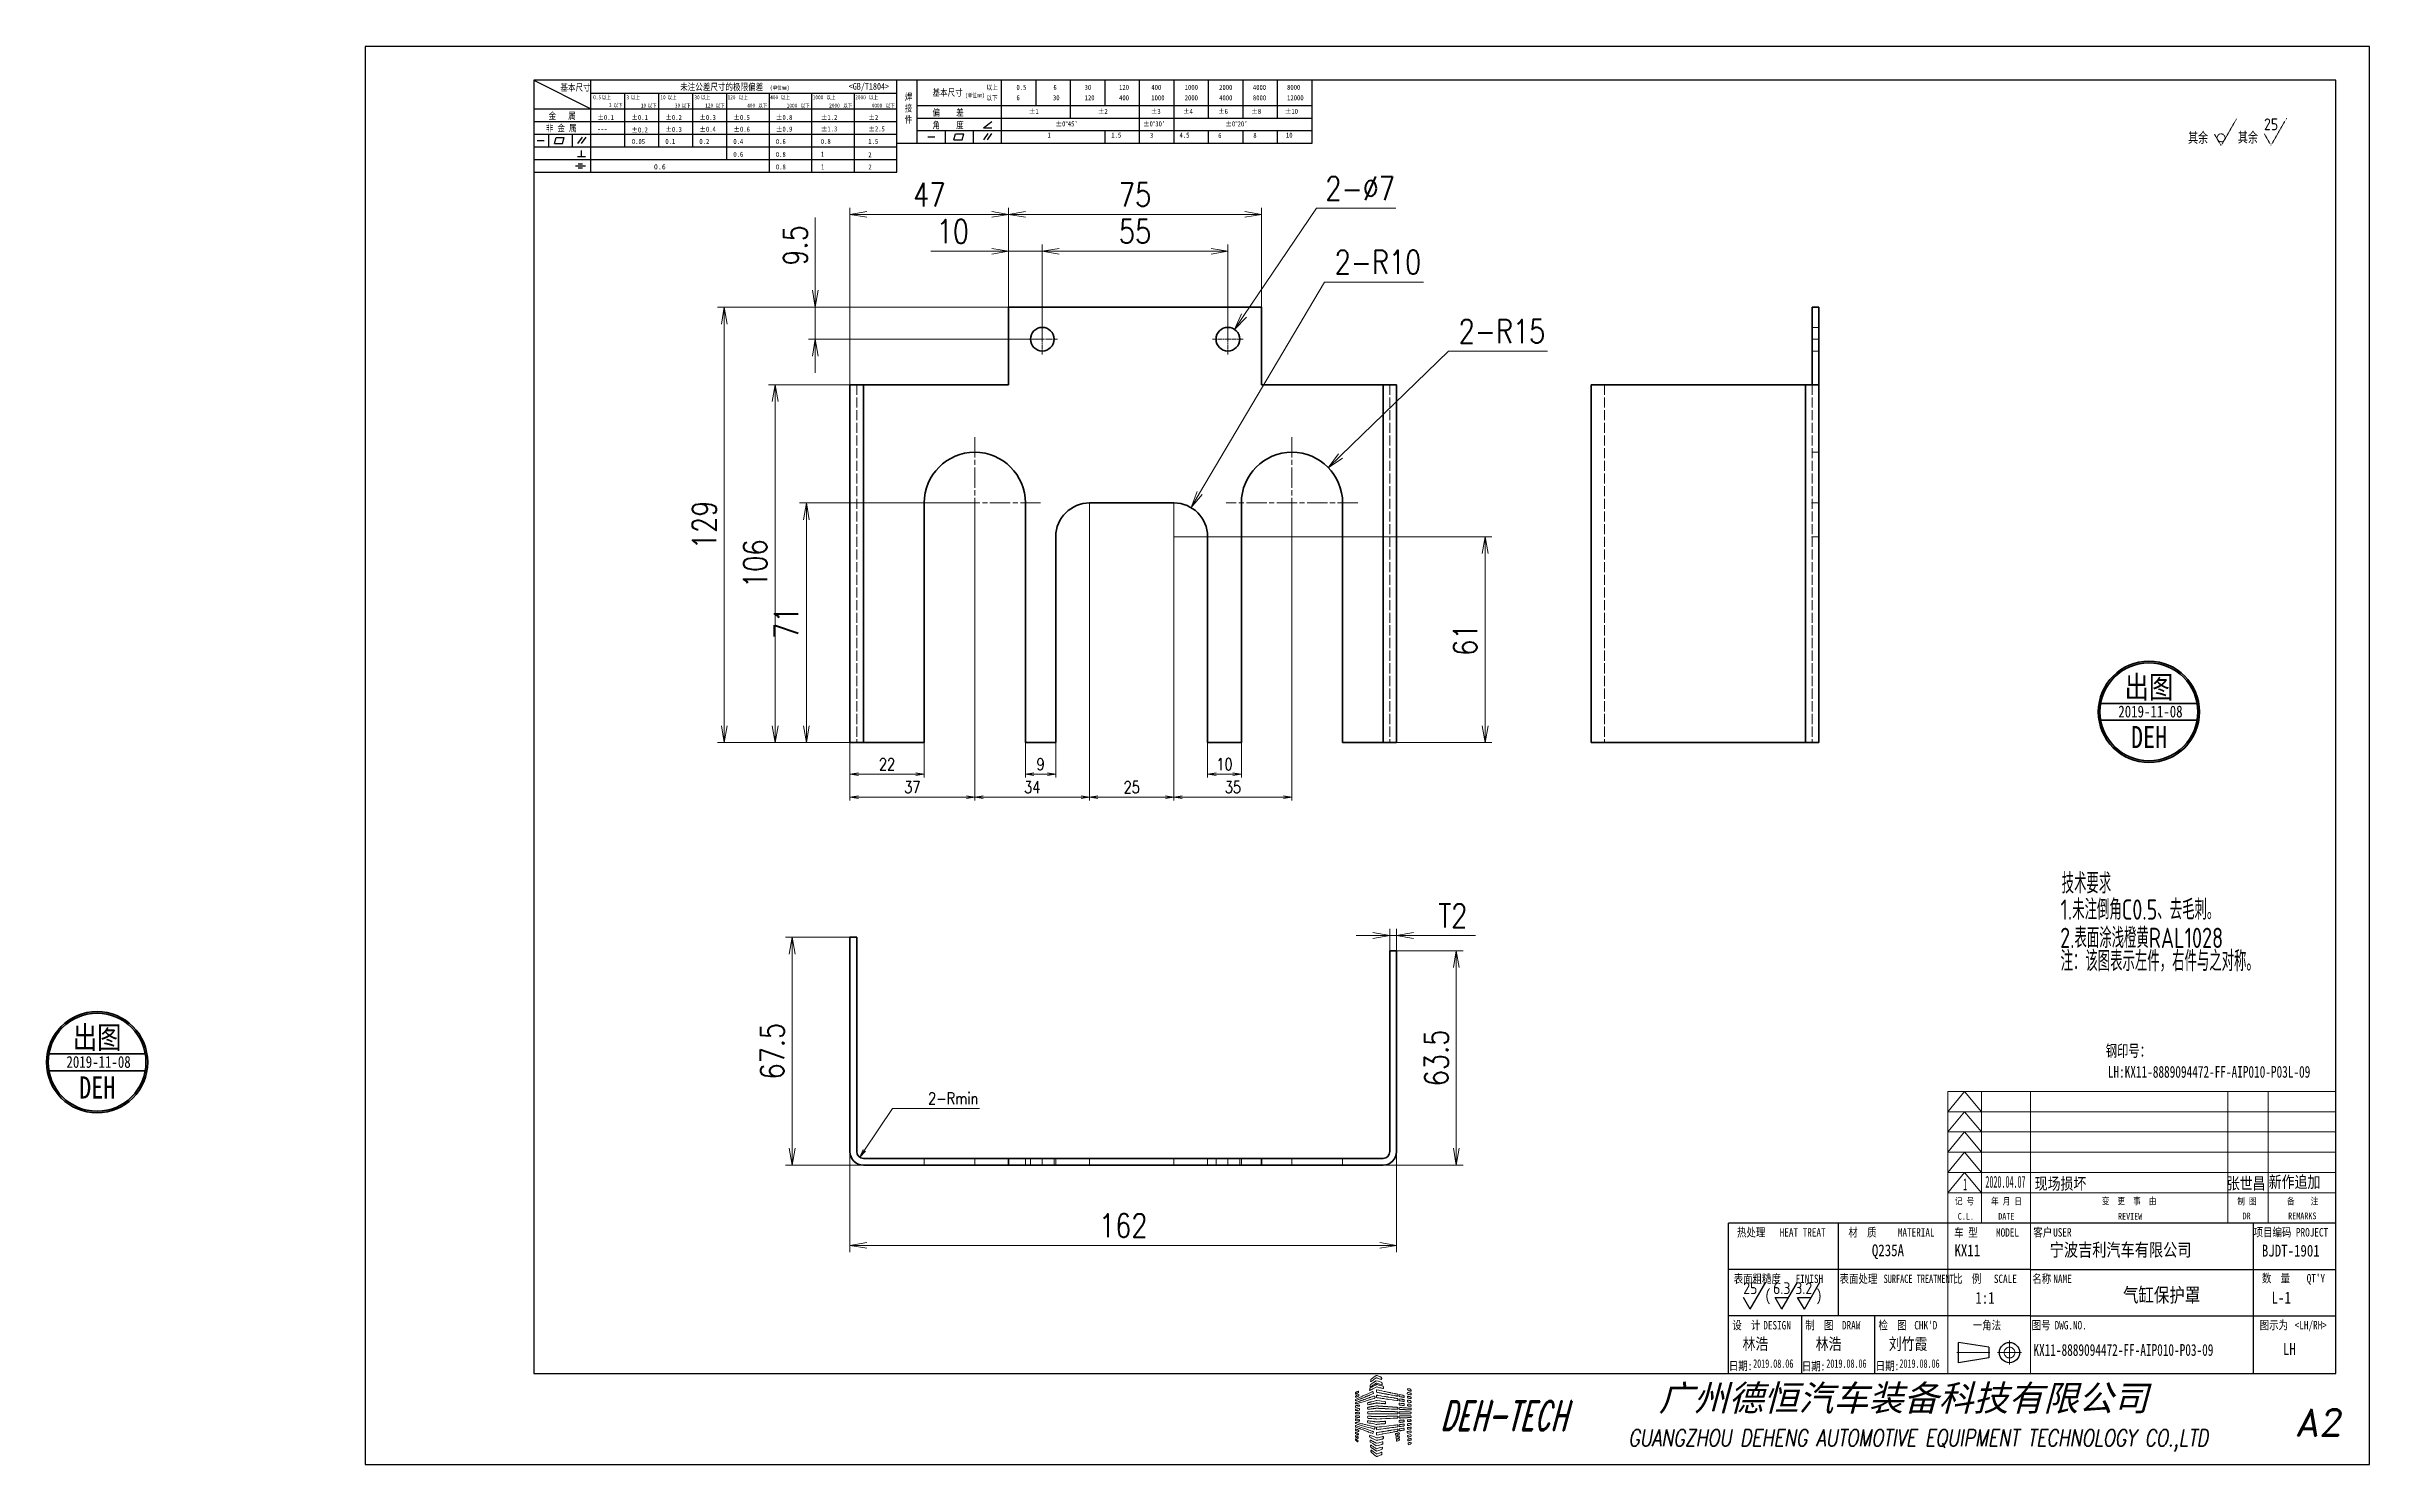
# Model space of a CAD drawing. Header units: millimetres. Extents: x 337848 to 378491, y -355245 to -338575.
# Drawn here: x 351753 to 352442, y -351701 to -351281 of the extents above; entities that cross this region are included whole.
import ezdxf
from ezdxf.enums import TextEntityAlignment as Align

# ---------------------------------------------------------------- set-up
doc = ezdxf.new("R2010")
doc.units = ezdxf.units.MM
doc.header["$PDMODE"] = 35
doc.header["$PDSIZE"] = 5
for name, pattern in [('AM_ISO02W050x2', [3.75, 3, -0.75]), ('AM_ISO08W050x2', [9, 6, -0.75, 1.5, -0.75]), ('CENTER', [2, 1.25, -0.25, 0.25, -0.25]), ('DOT2', [0.125, 0, -0.125])]:
    doc.linetypes.add(name, pattern=pattern)
for name, color, linetype, lineweight in [('CENTER', 2, 'AM_ISO08W050x2', 15), ('DIM', 3, 'Continuous', 20), ('DRAWING', 7, 'Continuous', 35), ('HIDDEN', 1, 'AM_ISO02W050x2', 18), ('印章专用-出图', 1, 'Continuous', 80), ('图框', 7, 'Continuous', 15)]:
    doc.layers.add(name, color=color, linetype=linetype, lineweight=lineweight)
doc.layers.add('图\\M+19E79\\M+195B6\\M+18E9A', color=7, linetype='Continuous')
doc.styles.add('DIM', font='romans.shx', dxfattribs={"width": 0.8, "bigfont": 'bigfont.shx'})
doc.styles.add('STYLE1', font='')
doc.styles.add('国标', font='simfang.ttf', dxfattribs={"width": 0.8})
doc.styles.add('机械长仿宋', font='gbenor.shx', dxfattribs={"height": 1, "bigfont": 'gbcbig.shx'})
doc.styles.add('标题\\M+18E9A', font='romand.shx', dxfattribs={"oblique": 10, "bigfont": 'bigfont.shx'})
doc.styles.get('STYLE1').set_extended_font_data('SimSun')
doc.dimstyles.new('DEH 1-1$0', dxfattribs={"dimtxt": 3.5, "dimasz": 2.5, "dimexe": 1, "dimexo": 0, "dimgap": 1.2, "dimtad": 3, "dimzin": 9, "dimdsep": 46, "dimtxsty": 'DIM', "dimblk": 'OPEN', "dimcen": 0, "dimclrd": 8, "dimclre": 8, "dimclrt": 2, "dimazin": 2, "dimtfac": 0.5, "dimtmove": 0, "dimatfit": 3, "dimldrblk": 'OPEN', "dimfxl": 0, "dimtolj": 2, "dimlwd": 13, "dimlwe": 13, "dimarcsym": 0})
doc.dimstyles.new('DEH 1-1$4', dxfattribs={"dimtxt": 3.5, "dimasz": 2.5, "dimexe": 1, "dimexo": 0.625, "dimgap": 1.2, "dimtad": 3, "dimtih": 1, "dimtoh": 1, "dimzin": 9, "dimdsep": 46, "dimtxsty": 'DIM', "dimblk": 'OPEN', "dimcen": 0, "dimclrd": 8, "dimclre": 8, "dimclrt": 2, "dimazin": 2, "dimtfac": 0.5, "dimtofl": 0, "dimtmove": 0, "dimatfit": 3, "dimldrblk": 'OPEN', "dimfxl": 0, "dimtolj": 2, "dimlwd": 13, "dimlwe": 13, "dimarcsym": 0})
doc.dimstyles.new('DEH 1-2', dxfattribs={"dimscale": 2, "dimtxt": 3.5, "dimasz": 2.5, "dimexe": 1, "dimexo": 0, "dimgap": 1.2, "dimtad": 3, "dimdsep": 46, "dimtxsty": 'DIM', "dimblk": 'OPEN', "dimcen": 0, "dimclrd": 8, "dimclre": 8, "dimclrt": 2, "dimazin": 2, "dimtfac": 0.5, "dimtmove": 0, "dimatfit": 3, "dimldrblk": 'OPEN', "dimfxl": 0, "dimtolj": 2, "dimlwd": 13, "dimlwe": 13, "dimarcsym": 0})
doc.dimstyles.new('DEH 1-2$3', dxfattribs={"dimscale": 2, "dimtxt": 3.5, "dimasz": 2.5, "dimexe": 1, "dimexo": 0, "dimgap": 1.2, "dimtad": 3, "dimtih": 1, "dimtoh": 1, "dimdsep": 46, "dimtxsty": 'DIM', "dimblk": 'OPEN', "dimcen": 0, "dimclrd": 8, "dimclre": 8, "dimclrt": 2, "dimazin": 2, "dimtfac": 0.5, "dimtofl": 0, "dimtmove": 0, "dimatfit": 3, "dimldrblk": 'OPEN', "dimfxl": 0, "dimtolj": 2, "dimlwd": 13, "dimlwe": 13, "dimarcsym": 0})
doc.dimstyles.new('DEH 1-2$4', dxfattribs={"dimscale": 2, "dimtxt": 3.5, "dimasz": 2.5, "dimexe": 1, "dimexo": 0, "dimgap": 1.2, "dimtad": 3, "dimtih": 1, "dimtoh": 1, "dimdsep": 46, "dimtxsty": 'DIM', "dimblk": 'OPEN', "dimcen": 0, "dimclrd": 8, "dimclre": 8, "dimclrt": 2, "dimazin": 2, "dimtfac": 0.5, "dimtofl": 0, "dimtmove": 0, "dimatfit": 3, "dimldrblk": 'OPEN', "dimfxl": 0, "dimtolj": 2, "dimlwd": 13, "dimlwe": 13, "dimarcsym": 0})

msp = doc.modelspace()

# ---------------------------------------------------------------- texts
at = {"color": 3, "linetype": 'ByBlock', "lineweight": 9, "style": '机械长仿宋', "width": 0.85}
for s, p in [('技术要求', (352350.477, -351532.048)), ('1.未注倒角C0.5、去毛刺。', (352350.152, -351539.821)), ('2.表面涂浅橙黄RAL1028', (352350.027, -351548.193)), ('注：该图表示左件，右件与之对称。 ', (352350.161, -351555.068))]:
    msp.add_text(s, height=6, dxfattribs=at).set_placement(p)
at = {"layer": '图\\M+19E79\\M+195B6\\M+18E9A', "color": 3, "style": '国标'}
for s, height, width, p in [('钢印号：', 3.5, 0.7, (352363.569, -351580.383)), ('LH:KX11-8889094472-FF-AIP010-P03L-09', 3.5, 0.7, (352364.167, -351586.619)), ('1', 3.5, 0.5, (352321.269, -351619.952)), ('2020.04.07', 3.5, 0.5, (352327.875, -351619.195)), ('现场损坏', 3.5, 0.8, (352342.508, -351619.734)), ('张世昌', 3.5, 0.8, (352399.432, -351619.664)), ('新作追加', 3.5, 0.8, (352411.865, -351619.237)), ('Q235A', 3.5, 0.8, (352294.236, -351639.486)), ('KX11', 3.5, 0.8, (352318.705, -351639.511)), ('宁波吉利汽车有限公司', 3.85, 0.8, (352346.945, -351639.526)), ('BJDT-1901', 3.5, 0.8, (352409.817, -351639.597)), ('(       )', 3.5, 0.8, (352262.428, -351652.828)), ('1:1', 3.5, 0.8, (352324.9, -351653.574)), ('气缸保护罩', 4.2, 0.8, (352368.644, -351653.097)), ('L-1', 3.5, 0.8, (352412.724, -351653.497)), ('林浩', 3.5, 0.8, (352255.898, -351667.191)), ('林浩', 3.5, 0.8, (352277.578, -351667.191)), ('刘竹霞', 3.5, 0.8, (352299.238, -351667.191)), ('KX11-8889094472-FF-AIP010-P03-09', 3.5, 0.7, (352342.119, -351668.997)), ('LH', 3.5, 0.8, (352416.059, -351668.707)), ('2019.08.06', 2.5, 0.7, (352259.063, -351672.527)), ('2019.08.06', 2.5, 0.7, (352280.743, -351672.527)), ('2019.08.06', 2.5, 0.7, (352302.403, -351672.527))]:
    msp.add_text(s, height=height, dxfattribs=dict(at, width=width)).set_placement(p)
at = {"layer": '图\\M+19E79\\M+195B6\\M+18E9A', "color": 3, "style": '机械长仿宋'}
for s, p in [('25', (352256.1, -351650.713)), ('6.3', (352264.977, -351650.713)), ('3.2', (352271.55, -351650.713))]:
    msp.add_text(s, height=3.5, dxfattribs=at).set_placement(p)

# ---------------------------------------------------------------- blocks, each defined once
blk = doc.blocks.new('GZDEH零件A2图框V01版')
at = {"color": 2, "linetype": 'ByBlock', "lineweight": 30}
for p, q in [((3338.66, -1811.7), (3329.66, -1810.3)), ((3329.66, -1816.3), (3329.66, -1810.3)), ((3338.66, -1814.9), (3329.66, -1816.3)), ((3338.66, -1811.7), (3338.66, -1814.9))]:
    blk.add_line(p, q, dxfattribs=at)
at = {"color": 1, "linetype": 'CENTER', "lineweight": 5, "ltscale": 16.256}
for p, q in [((3344.79, -1809.78), (3344.79, -1816.82)), ((3348.31, -1813.3), (3341.27, -1813.3))]:
    blk.add_line(p, q, dxfattribs=at)
at = {"color": 1, "linetype": 'CENTER', "lineweight": 5, "ltscale": 9.144}
blk.add_line((3338.96, -1813.3), (3329.14, -1813.3), dxfattribs=at)
at = {"lineweight": 5}
for p, q in [((3155.14, -1824.31), (3155.13, -1824.39)), ((3155.13, -1824.39), (3155.15, -1824.45)), ((3155.17, -1824.14), (3155.14, -1824.31)), ((3155.18, -1824.05), (3155.17, -1824.14)), ((3155.21, -1823.88), (3155.18, -1824.05)), ((3155.5, -1823.68), (3155.21, -1823.88)), ((3155.21, -1824.5), (3155.48, -1824.37)), ((3155.29, -1823.42), (3155.32, -1823.16)), ((3155.49, -1823.36), (3155.29, -1823.42)), ((3155.32, -1823.16), (3155.35, -1823.04)), ((3155.35, -1823.04), (3155.41, -1822.79)), ((3155.41, -1822.79), (3155.65, -1822.64)), ((3155.43, -1821.82), (3155.46, -1821.79)), ((3155.44, -1821.88), (3155.43, -1821.82)), ((3155.49, -1821.91), (3155.44, -1821.88)), ((3155.46, -1821.79), (3155.48, -1821.58)), ((3155.48, -1821.58), (3155.49, -1821.48)), ((3155.48, -1824.37), (3155.61, -1824.29)), ((3155.49, -1821.48), (3155.53, -1821.28)), ((3155.54, -1821.9), (3155.49, -1821.91)), ((3155.59, -1823.32), (3155.49, -1823.36)), ((3155.65, -1823.59), (3155.5, -1823.68)), ((3155.53, -1821.28), (3156.15, -1820.79)), ((3155.57, -1821.89), (3155.54, -1821.9)), ((3155.63, -1821.88), (3155.57, -1821.89)), ((3155.77, -1823.22), (3155.59, -1823.32)), ((3155.61, -1824.29), (3155.86, -1824.12)), ((3156.2, -1821.44), (3155.63, -1821.88)), ((3155.65, -1822.64), (3155.76, -1822.55)), ((3155.96, -1823.42), (3155.65, -1823.59)), ((3155.76, -1822.55), (3155.97, -1822.36)), ((3156.12, -1822.96), (3155.77, -1823.22)), ((3155.86, -1824.12), (3155.96, -1824.13)), ((3156.15, -1823.33), (3155.96, -1823.42)), ((3155.96, -1824.13), (3156.02, -1824.11)), ((3155.97, -1822.36), (3156.03, -1822.37)), ((3156.02, -1824.11), (3156.1, -1824.05)), ((3156.03, -1822.37), (3156.08, -1822.35)), ((3156.08, -1822.35), (3156.11, -1822.29)), ((3156.1, -1824.05), (3156.12, -1824.03)), ((3156.11, -1822.29), (3156.23, -1822.23)), ((3156.3, -1822.84), (3156.12, -1822.96)), ((3156.12, -1824.03), (3156.13, -1824.02)), ((3156.13, -1824.02), (3156.15, -1824)), ((3156.15, -1820.79), (3156.45, -1820.55)), ((3156.24, -1823.28), (3156.15, -1823.33)), ((3156.15, -1824), (3156.53, -1823.81)), ((3156.49, -1821.22), (3156.2, -1821.44)), ((3156.23, -1822.23), (3156.29, -1822.19)), ((3156.43, -1823.18), (3156.24, -1823.28)), ((3156.29, -1822.19), (3156.4, -1822.1)), ((3156.68, -1822.63), (3156.3, -1822.84)), ((3156.4, -1822.1), (3156.52, -1822.04)), ((3156.67, -1823.03), (3156.43, -1823.18)), ((3156.45, -1820.55), (3157.07, -1820.06)), ((3157.07, -1820.78), (3156.49, -1821.22)), ((3156.52, -1822.04), (3156.58, -1822)), ((3156.53, -1823.81), (3156.72, -1823.71)), ((3156.58, -1822), (3156.68, -1821.91)), ((3156.8, -1822.95), (3156.67, -1823.03)), ((3156.68, -1821.91), (3156.81, -1821.84)), ((3156.79, -1822.54), (3156.68, -1822.63)), ((3156.72, -1823.71), (3157.11, -1823.52)), ((3156.85, -1822.5), (3156.79, -1822.54)), ((3157.06, -1822.83), (3156.8, -1822.95)), ((3156.81, -1821.84), (3156.87, -1821.8)), ((3156.97, -1822.43), (3156.85, -1822.5)), ((3156.87, -1821.8), (3156.97, -1821.71)), ((3156.97, -1821.71), (3157.02, -1821.71)), ((3157.06, -1822.35), (3156.97, -1822.43)), ((3157.02, -1821.71), (3157.05, -1821.69)), ((3157.05, -1821.69), (3157.07, -1821.64)), ((3157.15, -1822.34), (3157.06, -1822.35)), ((3157.17, -1822.76), (3157.06, -1822.83)), ((3157.07, -1820.06), (3157.21, -1820.05)), ((3157.19, -1820.77), (3157.07, -1820.78)), ((3157.07, -1821.64), (3157.78, -1821.79)), ((3157.11, -1823.52), (3157.3, -1823.49)), ((3157.26, -1822.39), (3157.15, -1822.34)), ((3157.27, -1822.75), (3157.17, -1822.76)), ((3157.26, -1820.79), (3157.19, -1820.77)), ((3157.22, -1824.41), (3157.2, -1824.41)), ((3157.2, -1824.41), (3157.2, -1824.66)), ((3157.21, -1820.05), (3157.28, -1820.07)), ((3157.24, -1824.4), (3157.22, -1824.41)), ((3157.25, -1824.38), (3157.24, -1824.4)), ((3157.87, -1824.45), (3157.25, -1824.38)), ((3157.36, -1820.85), (3157.26, -1820.79)), ((3157.88, -1822.6), (3157.26, -1822.39)), ((3157.39, -1822.8), (3157.27, -1822.75)), ((3157.28, -1820.07), (3157.4, -1820.13)), ((3157.3, -1823.49), (3157.4, -1823.5)), ((3157.76, -1820.99), (3157.36, -1820.85)), ((3157.85, -1822.92), (3157.39, -1822.8)), ((3157.4, -1820.13), (3157.82, -1820.27)), ((3157.4, -1823.5), (3157.59, -1823.54)), ((3157.59, -1823.54), (3157.92, -1823.66)), ((3157.96, -1821.05), (3157.76, -1820.99)), ((3157.78, -1821.79), (3158.13, -1821.9)), ((3157.82, -1820.27), (3158.02, -1820.35)), ((3158.08, -1822.97), (3157.85, -1822.92)), ((3158.2, -1822.69), (3157.88, -1822.6)), ((3157.92, -1823.66), (3158.1, -1823.71)), ((3158.36, -1821.19), (3157.96, -1821.05)), ((3158.02, -1820.35), (3158.41, -1820.54)), ((3158.54, -1823.09), (3158.08, -1822.97)), ((3158.1, -1823.71), (3158.45, -1823.76)), ((3158.13, -1821.9), (3158.79, -1822.19)), ((3158.84, -1822.84), (3158.2, -1822.69)), ((3158.46, -1821.23), (3158.36, -1821.19)), ((3158.41, -1820.54), (3158.51, -1820.55)), ((3158.45, -1823.76), (3158.72, -1823.83)), ((3158.51, -1821.25), (3158.46, -1821.23)), ((3158.51, -1820.55), (3158.56, -1820.56)), ((3158.6, -1821.28), (3158.51, -1821.25)), ((3158.75, -1823.16), (3158.54, -1823.09)), ((3158.56, -1820.56), (3158.65, -1820.59)), ((3158.64, -1821.32), (3158.6, -1821.28)), ((3158.7, -1821.3), (3158.64, -1821.32)), ((3158.65, -1820.59), (3158.72, -1820.85)), ((3158.72, -1821.26), (3158.7, -1821.3)), ((3158.72, -1820.85), (3158.74, -1820.99)), ((3158.74, -1820.99), (3158.72, -1821.26)), ((3158.72, -1823.83), (3158.85, -1823.86)), ((3158.86, -1823.18), (3158.75, -1823.16)), ((3158.79, -1822.19), (3158.82, -1822.3)), ((3158.82, -1822.3), (3158.84, -1822.36)), ((3158.84, -1822.36), (3158.89, -1822.46)), ((3158.9, -1822.7), (3158.84, -1822.84)), ((3158.85, -1823.86), (3159.12, -1823.93)), ((3159.07, -1823.21), (3158.86, -1823.18)), ((3158.89, -1822.46), (3158.92, -1822.61)), ((3158.92, -1822.61), (3158.9, -1822.7)), ((3159.11, -1823.26), (3159.07, -1823.21)), ((3159.14, -1823.28), (3159.11, -1823.26)), ((3159.12, -1823.93), (3159.17, -1823.92)), ((3159.19, -1823.3), (3159.14, -1823.28)), ((3159.17, -1823.92), (3159.2, -1823.91)), ((3159.22, -1823.48), (3159.19, -1823.3)), ((3159.2, -1823.91), (3159.24, -1823.88)), ((3159.23, -1823.56), (3159.22, -1823.48)), ((3159.26, -1823.74), (3159.23, -1823.56)), ((3159.24, -1823.88), (3159.25, -1823.82)), ((3159.25, -1823.79), (3159.26, -1823.74)), ((3159.25, -1823.82), (3159.25, -1823.79)), ((3166.5, -1824), (3166.41, -1824.16)), ((3166.41, -1824.16), (3166.41, -1824.29)), ((3166.41, -1824.29), (3166.48, -1824.46)), ((3166.88, -1824.04), (3166.5, -1824)), ((3167.07, -1824.09), (3166.88, -1824.04)), ((3167.41, -1824.24), (3167.07, -1824.09)), ((3167.48, -1824.41), (3167.41, -1824.24)), ((3167.49, -1824.51), (3167.48, -1824.41)), ((3150.97, -1825.25), (3150.93, -1825.38)), ((3150.93, -1825.38), (3150.94, -1825.47)), ((3150.94, -1825.47), (3151.02, -1825.58)), ((3150.99, -1827.19), (3150.94, -1827.33)), ((3150.94, -1827.33), (3150.94, -1827.44)), ((3150.94, -1827.44), (3151.02, -1827.57)), ((3150.97, -1828.15), (3150.94, -1828.3)), ((3150.94, -1828.3), (3150.96, -1828.39)), ((3151.02, -1830.06), (3150.94, -1830.2)), ((3150.94, -1830.2), (3150.94, -1830.3)), ((3150.94, -1830.3), (3150.99, -1830.45)), ((3151.02, -1831.05), (3150.94, -1831.17)), ((3150.94, -1831.17), (3150.94, -1831.27)), ((3150.94, -1831.27), (3150.99, -1831.41)), ((3150.97, -1829.18), (3150.95, -1829.32)), ((3150.95, -1829.32), (3150.96, -1829.4)), ((3150.96, -1828.39), (3151.02, -1828.53)), ((3150.96, -1829.4), (3151.02, -1829.54)), ((3151.09, -1825.13), (3150.97, -1825.25)), ((3151, -1826.22), (3150.97, -1826.25)), ((3150.97, -1826.25), (3150.97, -1826.38)), ((3150.97, -1826.38), (3150.97, -1826.44)), ((3150.97, -1826.44), (3150.97, -1826.56)), ((3150.97, -1826.56), (3151.17, -1826.55)), ((3151.24, -1828.04), (3150.97, -1828.15)), ((3151.03, -1829.08), (3150.97, -1829.18)), ((3151.72, -1826.78), (3150.99, -1827.19)), ((3150.99, -1830.45), (3151.01, -1830.46)), ((3151.01, -1826.21), (3151, -1826.22)), ((3151.04, -1826.18), (3151.01, -1826.21)), ((3151.01, -1830.46), (3151.02, -1830.47)), ((3151.02, -1825.58), (3151.04, -1825.59)), ((3151.02, -1827.57), (3151.29, -1827.49)), ((3151.02, -1828.53), (3151.35, -1828.47)), ((3151.02, -1829.54), (3151.45, -1829.46)), ((3151.19, -1830.03), (3151.02, -1830.06)), ((3151.02, -1830.47), (3151.02, -1830.49)), ((3151.02, -1830.49), (3151.46, -1830.48)), ((3151.33, -1831.02), (3151.02, -1831.05)), ((3151.1, -1829.04), (3151.03, -1829.08)), ((3151.04, -1825.59), (3151.05, -1825.6)), ((3151.35, -1825.95), (3151.04, -1826.18)), ((3151.05, -1825.6), (3151.07, -1825.61)), ((3151.07, -1825.61), (3151.39, -1825.44)), ((3151.16, -1825.08), (3151.09, -1825.13)), ((3151.21, -1829.03), (3151.1, -1829.04)), ((3151.31, -1825.01), (3151.16, -1825.08)), ((3151.17, -1826.55), (3151.28, -1826.51)), ((3151.28, -1830.02), (3151.19, -1830.03)), ((3151.52, -1828.96), (3151.21, -1829.03)), ((3151.37, -1827.99), (3151.24, -1828.04)), ((3151.28, -1826.51), (3151.45, -1826.4)), ((3151.45, -1829.99), (3151.28, -1830.02)), ((3151.29, -1827.49), (3151.43, -1827.44)), ((3151.46, -1824.86), (3151.31, -1825.01)), ((3151.49, -1831), (3151.33, -1831.02)), ((3151.52, -1825.85), (3151.35, -1825.95)), ((3151.35, -1828.47), (3151.51, -1828.42)), ((3151.64, -1827.88), (3151.37, -1827.99)), ((3151.39, -1825.44), (3151.55, -1825.34)), ((3151.43, -1827.44), (3151.69, -1827.31)), ((3151.45, -1826.4), (3151.66, -1826.32)), ((3151.45, -1829.46), (3151.66, -1829.41)), ((3151.71, -1829.93), (3151.45, -1829.99)), ((3151.55, -1824.8), (3151.46, -1824.84)), ((3151.46, -1830.48), (3151.69, -1830.45)), ((3151.81, -1830.97), (3151.49, -1831)), ((3151.51, -1828.42), (3151.83, -1828.31)), ((3151.88, -1825.7), (3151.52, -1825.85)), ((3151.67, -1828.92), (3151.52, -1828.96)), ((3151.73, -1824.77), (3151.55, -1824.8)), ((3151.55, -1825.34), (3151.83, -1825.1)), ((3151.87, -1827.81), (3151.64, -1827.88)), ((3151.66, -1826.32), (3151.76, -1826.26)), ((3151.66, -1829.41), (3152.07, -1829.27)), ((3151.98, -1828.84), (3151.67, -1828.92)), ((3151.69, -1827.31), (3151.88, -1827.24)), ((3151.69, -1830.45), (3152.12, -1830.35)), ((3151.85, -1829.91), (3151.71, -1829.93)), ((3152.11, -1826.6), (3151.72, -1826.78)), ((3151.86, -1824.86), (3151.73, -1824.77)), ((3151.76, -1826.26), (3151.93, -1826.11)), ((3151.91, -1830.98), (3151.81, -1830.97)), ((3151.83, -1825.1), (3151.87, -1824.97)), ((3151.83, -1828.31), (3152.06, -1828.24)), ((3152.12, -1829.92), (3151.85, -1829.91)), ((3151.87, -1824.97), (3151.86, -1824.88)), ((3151.99, -1827.77), (3151.87, -1827.81)), ((3151.94, -1825.85), (3151.88, -1825.7)), ((3151.88, -1827.24), (3151.98, -1827.2)), ((3151.97, -1830.99), (3151.91, -1830.98)), ((3151.93, -1826.11), (3151.96, -1825.95)), ((3151.96, -1825.95), (3151.94, -1825.85)), ((3152.07, -1831), (3151.97, -1830.99)), ((3151.98, -1827.2), (3152.17, -1827.12)), ((3152.01, -1828.81), (3151.98, -1828.84)), ((3152.22, -1827.69), (3151.99, -1827.77)), ((3152.08, -1828.82), (3152.01, -1828.81)), ((3152.06, -1828.24), (3152.18, -1828.2)), ((3152.07, -1829.27), (3152.15, -1829.13)), ((3152.12, -1831.12), (3152.07, -1831)), ((3152.1, -1828.87), (3152.08, -1828.82)), ((3152.16, -1829.02), (3152.1, -1828.87)), ((3152.89, -1826.3), (3152.11, -1826.6)), ((3152.12, -1830.09), (3152.12, -1829.92)), ((3152.12, -1830.18), (3152.12, -1830.09)), ((3152.12, -1830.35), (3152.12, -1830.18)), ((3152.14, -1831.18), (3152.12, -1831.12)), ((3152.14, -1831.31), (3152.14, -1831.18)), ((3152.14, -1831.37), (3152.14, -1831.31)), ((3152.15, -1829.13), (3152.16, -1829.02)), ((3152.17, -1827.12), (3152.41, -1827.04)), ((3152.18, -1828.2), (3152.41, -1828.12)), ((3152.25, -1827.67), (3152.22, -1827.69)), ((3152.27, -1827.66), (3152.25, -1827.67)), ((3152.31, -1827.64), (3152.27, -1827.66)), ((3152.6, -1827.55), (3152.31, -1827.64)), ((3152.41, -1827.04), (3152.53, -1826.99)), ((3152.41, -1828.12), (3153.23, -1827.87)), ((3152.53, -1826.99), (3152.74, -1826.85)), ((3152.74, -1827.5), (3152.6, -1827.55)), ((3152.74, -1826.85), (3152.84, -1826.87)), ((3153.03, -1827.4), (3152.74, -1827.5)), ((3152.84, -1826.87), (3152.91, -1826.85)), ((3153.08, -1826.2), (3152.89, -1826.3)), ((3152.91, -1826.85), (3152.98, -1826.78)), ((3152.98, -1826.78), (3153.5, -1826.57)), ((3153.07, -1827.38), (3153.03, -1827.4)), ((3153.09, -1827.37), (3153.07, -1827.38)), ((3153.17, -1826.16), (3153.08, -1826.2)), ((3153.13, -1827.36), (3153.09, -1827.37)), ((3153.47, -1827.24), (3153.13, -1827.36)), ((3153.37, -1826.06), (3153.17, -1826.16)), ((3153.23, -1827.87), (3153.64, -1827.75)), ((3154.19, -1825.7), (3153.37, -1826.06)), ((3153.64, -1827.18), (3153.47, -1827.24)), ((3153.5, -1826.57), (3153.76, -1826.47)), ((3153.99, -1827.07), (3153.64, -1827.18)), ((3153.64, -1827.75), (3154.47, -1827.5)), ((3153.76, -1826.47), (3154.28, -1826.25)), ((3154.03, -1827.05), (3153.99, -1827.07)), ((3154.05, -1827.04), (3154.03, -1827.05)), ((3154.09, -1827.02), (3154.05, -1827.04)), ((3154.32, -1826.94), (3154.09, -1827.02)), ((3154.6, -1825.51), (3154.19, -1825.7)), ((3154.28, -1826.25), (3154.52, -1826.18)), ((3154.43, -1826.9), (3154.32, -1826.94)), ((3154.66, -1826.83), (3154.43, -1826.9)), ((3154.47, -1827.5), (3154.7, -1827.42)), ((3154.52, -1826.18), (3154.64, -1826.12)), ((3154.55, -1828.37), (3154.54, -1828.49)), ((3154.54, -1828.49), (3154.59, -1828.67)), ((3154.55, -1829.72), (3154.54, -1829.83)), ((3154.54, -1829.83), (3154.59, -1830.02)), ((3154.55, -1831.01), (3154.54, -1831.12)), ((3154.54, -1831.12), (3154.59, -1831.31)), ((3154.61, -1828.19), (3154.55, -1828.37)), ((3154.61, -1829.54), (3154.55, -1829.72)), ((3154.61, -1830.83), (3154.55, -1831.01)), ((3154.59, -1828.67), (3154.62, -1828.7)), ((3154.59, -1830.02), (3154.63, -1830.05)), ((3154.59, -1831.31), (3154.62, -1831.37)), ((3155.43, -1825.15), (3154.6, -1825.51)), ((3154.76, -1828.13), (3154.61, -1828.19)), ((3154.63, -1828.73), (3154.61, -1828.77)), ((3154.61, -1828.77), (3154.67, -1828.76)), ((3154.7, -1829.48), (3154.61, -1829.54)), ((3154.77, -1830.82), (3154.61, -1830.83)), ((3154.62, -1828.7), (3154.63, -1828.73)), ((3154.63, -1830.05), (3154.65, -1830.07)), ((3154.64, -1826.12), (3154.85, -1825.99)), ((3154.65, -1830.07), (3154.68, -1830.11)), ((3154.7, -1826.81), (3154.66, -1826.83)), ((3154.67, -1828.76), (3154.7, -1828.76)), ((3154.68, -1830.11), (3154.69, -1830.08)), ((3154.69, -1830.08), (3154.73, -1830.07)), ((3154.72, -1826.8), (3154.7, -1826.81)), ((3154.7, -1827.42), (3154.81, -1827.38)), ((3154.7, -1828.76), (3154.76, -1828.75)), ((3154.75, -1829.47), (3154.7, -1829.48)), ((3154.76, -1826.78), (3154.72, -1826.8)), ((3154.73, -1830.07), (3154.76, -1830.09)), ((3154.85, -1829.46), (3154.75, -1829.47)), ((3154.99, -1826.7), (3154.76, -1826.78)), ((3154.84, -1828.11), (3154.76, -1828.13)), ((3154.76, -1828.75), (3154.95, -1828.71)), ((3154.76, -1830.09), (3155.1, -1830.05)), ((3154.84, -1830.81), (3154.77, -1830.82)), ((3154.81, -1827.38), (3155.04, -1827.31)), ((3155, -1828.07), (3154.84, -1828.11)), ((3155, -1830.81), (3154.84, -1830.81)), ((3154.85, -1825.99), (3154.95, -1826)), ((3155.08, -1829.43), (3154.85, -1829.46)), ((3154.95, -1826), (3155.02, -1825.98)), ((3154.95, -1828.71), (3155.04, -1828.69)), ((3155.1, -1826.66), (3154.99, -1826.7)), ((3155.14, -1828.01), (3155, -1828.07)), ((3155.69, -1830.77), (3155, -1830.81)), ((3155.02, -1825.98), (3155.09, -1825.92)), ((3155.04, -1827.31), (3155.31, -1827.23)), ((3155.04, -1828.69), (3155.24, -1828.65)), ((3155.2, -1829.41), (3155.08, -1829.43)), ((3155.09, -1825.92), (3155.56, -1825.74)), ((3155.33, -1826.59), (3155.1, -1826.66)), ((3155.1, -1830.05), (3155.27, -1830.03)), ((3155.22, -1827.99), (3155.14, -1828.01)), ((3155.15, -1824.45), (3155.21, -1824.5)), ((3155.43, -1829.37), (3155.2, -1829.41)), ((3155.38, -1828), (3155.22, -1827.99)), ((3155.24, -1828.65), (3155.31, -1828.63)), ((3155.27, -1830.03), (3155.62, -1829.99)), ((3155.31, -1827.23), (3155.45, -1827.19)), ((3155.31, -1828.63), (3155.35, -1828.62)), ((3155.37, -1826.57), (3155.33, -1826.59)), ((3155.35, -1828.62), (3155.43, -1828.6)), ((3155.39, -1826.56), (3155.37, -1826.57)), ((3155.5, -1827.93), (3155.38, -1828)), ((3155.43, -1826.54), (3155.39, -1826.56)), ((3155.62, -1825.05), (3155.43, -1825.15)), ((3155.77, -1826.43), (3155.43, -1826.54)), ((3155.43, -1828.6), (3155.72, -1828.54)), ((3155.56, -1829.36), (3155.43, -1829.37)), ((3155.45, -1827.19), (3155.72, -1827.12)), ((3155.57, -1827.9), (3155.5, -1827.93)), ((3155.56, -1825.74), (3155.79, -1825.64)), ((3155.63, -1829.35), (3155.56, -1829.36)), ((3155.72, -1827.88), (3155.57, -1827.9)), ((3155.72, -1825.01), (3155.62, -1825.05)), ((3155.62, -1829.99), (3155.71, -1829.98)), ((3155.76, -1829.32), (3155.63, -1829.35)), ((3156.03, -1830.75), (3155.69, -1830.77)), ((3155.71, -1829.98), (3155.75, -1829.98)), ((3155.91, -1824.91), (3155.72, -1825.01)), ((3155.72, -1827.12), (3156, -1827.02)), ((3156.25, -1827.75), (3155.72, -1827.88)), ((3155.72, -1828.54), (3155.86, -1828.52)), ((3155.75, -1829.98), (3155.84, -1829.97)), ((3156.01, -1829.26), (3155.76, -1829.32)), ((3155.95, -1826.37), (3155.77, -1826.43)), ((3155.79, -1825.64), (3156.24, -1825.44)), ((3155.84, -1829.97), (3155.94, -1829.97)), ((3155.86, -1828.52), (3156.15, -1828.46)), ((3155.98, -1824.88), (3155.91, -1824.91)), ((3155.94, -1829.97), (3155.99, -1829.97)), ((3156.29, -1826.25), (3155.95, -1826.37)), ((3156.02, -1824.88), (3155.98, -1824.88)), ((3155.99, -1829.97), (3156.1, -1829.97)), ((3156, -1827.02), (3156.15, -1826.97)), ((3156.14, -1829.24), (3156.01, -1829.26)), ((3156.1, -1824.89), (3156.02, -1824.88)), ((3156.72, -1830.71), (3156.03, -1830.75)), ((3156.16, -1825.06), (3156.1, -1824.89)), ((3156.1, -1829.97), (3156.25, -1829.93)), ((3156.39, -1829.25), (3156.14, -1829.24)), ((3156.15, -1826.97), (3156.43, -1826.88)), ((3156.15, -1828.46), (3156.22, -1828.44)), ((3156.19, -1825.15), (3156.16, -1825.06)), ((3156.27, -1825.32), (3156.19, -1825.15)), ((3156.22, -1828.44), (3156.26, -1828.43)), ((3156.24, -1825.44), (3156.26, -1825.39)), ((3156.52, -1827.68), (3156.25, -1827.75)), ((3156.25, -1829.93), (3156.33, -1829.91)), ((3156.26, -1825.39), (3156.27, -1825.37)), ((3156.26, -1828.43), (3156.34, -1828.41)), ((3156.27, -1825.37), (3156.27, -1825.32)), ((3156.39, -1826.19), (3156.29, -1826.25)), ((3156.33, -1829.91), (3156.48, -1829.87)), ((3156.34, -1828.41), (3156.63, -1828.35)), ((3156.46, -1826.17), (3156.39, -1826.19)), ((3156.64, -1829.19), (3156.39, -1829.25)), ((3156.43, -1826.88), (3156.57, -1826.87)), ((3156.58, -1826.18), (3156.46, -1826.17)), ((3156.48, -1829.87), (3156.67, -1829.87)), ((3157.06, -1827.55), (3156.52, -1827.68)), ((3156.57, -1826.87), (3156.64, -1826.84)), ((3156.71, -1826.38), (3156.58, -1826.18)), ((3156.63, -1828.35), (3156.77, -1828.32)), ((3156.64, -1826.84), (3156.75, -1826.76)), ((3156.76, -1829.16), (3156.64, -1829.19)), ((3156.67, -1829.87), (3156.77, -1829.87)), ((3156.75, -1826.52), (3156.71, -1826.38)), ((3156.89, -1830.7), (3156.72, -1830.71)), ((3156.75, -1826.76), (3156.75, -1826.52)), ((3157.01, -1829.1), (3156.76, -1829.16)), ((3156.77, -1828.32), (3157.06, -1828.27)), ((3156.77, -1829.87), (3156.96, -1829.87)), ((3156.98, -1830.7), (3156.89, -1830.7)), ((3156.96, -1829.84), (3156.96, -1829.82)), ((3156.96, -1829.82), (3157.31, -1829.82)), ((3156.96, -1829.85), (3156.96, -1829.84)), ((3156.96, -1829.87), (3156.96, -1829.85)), ((3157.15, -1830.69), (3156.98, -1830.7)), ((3157.28, -1829.1), (3157.01, -1829.1)), ((3157.14, -1827.54), (3157.06, -1827.55)), ((3157.06, -1828.27), (3157.11, -1828.26)), ((3157.11, -1828.26), (3157.13, -1828.25)), ((3157.13, -1828.25), (3157.18, -1828.24)), ((3157.19, -1827.53), (3157.14, -1827.54)), ((3157.67, -1830.69), (3157.15, -1830.69)), ((3157.18, -1828.24), (3157.22, -1828.24)), ((3157.27, -1827.52), (3157.19, -1827.53)), ((3157.2, -1824.66), (3157.2, -1824.78)), ((3157.2, -1824.78), (3157.2, -1825.03)), ((3157.2, -1825.03), (3157.5, -1825.14)), ((3157.27, -1825.96), (3157.2, -1825.99)), ((3157.2, -1825.99), (3157.2, -1826.24)), ((3157.2, -1826.24), (3157.2, -1826.36)), ((3157.2, -1826.36), (3157.2, -1826.61)), ((3157.2, -1826.61), (3157.37, -1826.69)), ((3157.22, -1828.24), (3157.24, -1828.24)), ((3157.24, -1828.24), (3157.27, -1828.24)), ((3157.3, -1825.95), (3157.27, -1825.96)), ((3158.22, -1827.63), (3157.27, -1827.52)), ((3157.27, -1828.24), (3157.38, -1828.25)), ((3157.41, -1829.1), (3157.28, -1829.1)), ((3157.37, -1825.94), (3157.3, -1825.95)), ((3157.31, -1829.82), (3157.48, -1829.82)), ((3157.51, -1825.97), (3157.37, -1825.94)), ((3157.37, -1826.69), (3157.47, -1826.71)), ((3157.38, -1828.25), (3157.43, -1828.26)), ((3157.68, -1829.1), (3157.41, -1829.1)), ((3157.43, -1828.26), (3157.54, -1828.27)), ((3157.47, -1826.71), (3157.66, -1826.71)), ((3157.48, -1829.82), (3157.82, -1829.82)), ((3157.5, -1825.14), (3157.66, -1825.17)), ((3157.59, -1825.98), (3157.51, -1825.97)), ((3157.54, -1828.27), (3157.96, -1828.3)), ((3157.73, -1826.01), (3157.59, -1825.98)), ((3157.66, -1825.17), (3157.97, -1825.2)), ((3157.66, -1826.71), (3157.72, -1826.72)), ((3157.93, -1830.69), (3157.67, -1830.69)), ((3157.68, -1829.12), (3157.68, -1829.1)), ((3157.68, -1829.13), (3157.68, -1829.12)), ((3157.68, -1829.15), (3157.68, -1829.13)), ((3157.97, -1829.15), (3157.68, -1829.15)), ((3157.72, -1826.72), (3157.76, -1826.72)), ((3158.46, -1826.13), (3157.73, -1826.01)), ((3157.76, -1826.72), (3157.82, -1826.73)), ((3157.82, -1826.73), (3158.23, -1826.79)), ((3157.82, -1829.82), (3157.82, -1829.84)), ((3157.82, -1829.84), (3157.82, -1829.85)), ((3157.82, -1829.85), (3157.82, -1829.87)), ((3157.82, -1829.87), (3158.21, -1829.87)), ((3158.18, -1824.51), (3157.87, -1824.45)), ((3158.45, -1830.69), (3157.93, -1830.69)), ((3157.96, -1828.3), (3158.17, -1828.32)), ((3157.97, -1825.2), (3158.16, -1825.24)), ((3158.11, -1829.15), (3157.97, -1829.15)), ((3158.4, -1829.15), (3158.11, -1829.15)), ((3158.16, -1825.24), (3158.26, -1825.26)), ((3158.17, -1828.32), (3158.59, -1828.36)), ((3158.78, -1824.67), (3158.18, -1824.51)), ((3158.21, -1829.87), (3158.4, -1829.87)), ((3158.7, -1827.68), (3158.22, -1827.63)), ((3158.23, -1826.79), (3158.43, -1826.82)), ((3158.26, -1825.26), (3158.45, -1825.29)), ((3158.4, -1829.17), (3158.4, -1829.15)), ((3158.4, -1829.18), (3158.4, -1829.17)), ((3158.4, -1829.2), (3158.4, -1829.18)), ((3158.67, -1829.2), (3158.4, -1829.2)), ((3158.4, -1829.87), (3158.78, -1829.87)), ((3158.43, -1826.82), (3158.83, -1826.88)), ((3158.45, -1825.29), (3158.56, -1825.31)), ((3158.45, -1830.71), (3158.45, -1830.69)), ((3158.45, -1830.72), (3158.45, -1830.71)), ((3158.45, -1830.73), (3158.45, -1830.72)), ((3159.25, -1830.73), (3158.45, -1830.73)), ((3158.82, -1826.18), (3158.46, -1826.13)), ((3158.56, -1825.31), (3158.62, -1825.32)), ((3158.59, -1828.36), (3158.7, -1828.37)), ((3158.62, -1825.32), (3158.74, -1825.34)), ((3158.8, -1829.2), (3158.67, -1829.2)), ((3159.65, -1827.79), (3158.7, -1827.68)), ((3158.7, -1828.37), (3158.75, -1828.38)), ((3158.74, -1825.34), (3159.02, -1825.4)), ((3158.75, -1828.38), (3158.86, -1828.39)), ((3159.45, -1824.81), (3158.78, -1824.67)), ((3158.78, -1829.87), (3158.78, -1829.89)), ((3158.78, -1829.89), (3158.78, -1829.9)), ((3158.78, -1829.9), (3158.78, -1829.92)), ((3158.78, -1829.92), (3159.19, -1829.92)), ((3159.07, -1829.2), (3158.8, -1829.2)), ((3159.55, -1826.3), (3158.82, -1826.18)), ((3158.83, -1826.88), (3159.37, -1826.95)), ((3158.86, -1828.39), (3158.94, -1828.39)), ((3158.94, -1828.39), (3158.98, -1828.39)), ((3158.98, -1828.39), (3159.07, -1828.39)), ((3159.02, -1825.4), (3159.17, -1825.43)), ((3159.07, -1828.39), (3159.07, -1828.41)), ((3159.07, -1828.41), (3159.07, -1828.41)), ((3159.07, -1828.41), (3159.07, -1828.43)), ((3159.07, -1828.43), (3159.28, -1828.43)), ((3159.07, -1829.22), (3159.07, -1829.2)), ((3159.07, -1829.23), (3159.07, -1829.22)), ((3159.07, -1829.25), (3159.07, -1829.23)), ((3159.38, -1829.25), (3159.07, -1829.25)), ((3159.17, -1825.43), (3159.45, -1825.49)), ((3159.19, -1829.92), (3159.39, -1829.92)), ((3159.66, -1830.73), (3159.25, -1830.73)), ((3159.28, -1828.43), (3159.39, -1828.43)), ((3159.37, -1826.95), (3159.64, -1826.99)), ((3159.53, -1829.25), (3159.38, -1829.25)), ((3159.39, -1828.43), (3159.6, -1828.43)), ((3159.39, -1829.92), (3159.79, -1829.92)), ((3159.79, -1824.87), (3159.45, -1824.81)), ((3159.45, -1825.49), (3159.57, -1825.5)), ((3159.84, -1829.25), (3159.53, -1829.25)), ((3159.9, -1826.36), (3159.55, -1826.3)), ((3159.57, -1825.5), (3159.63, -1825.51)), ((3159.6, -1828.43), (3159.64, -1828.5)), ((3159.63, -1825.51), (3159.74, -1825.53)), ((3159.64, -1826.99), (3160.17, -1827.07)), ((3159.64, -1828.5), (3159.74, -1828.51)), ((3159.7, -1827.78), (3159.65, -1827.79)), ((3160.46, -1830.73), (3159.66, -1830.73)), ((3159.74, -1827.79), (3159.7, -1827.78)), ((3159.74, -1825.53), (3159.93, -1825.57)), ((3159.79, -1827.81), (3159.74, -1827.79)), ((3159.74, -1828.51), (3159.79, -1828.46)), ((3160.46, -1825.01), (3159.79, -1824.87)), ((3159.79, -1827.84), (3159.79, -1827.81)), ((3159.81, -1827.86), (3159.79, -1827.84)), ((3159.79, -1828.46), (3159.8, -1828.44)), ((3159.79, -1829.92), (3159.79, -1829.94)), ((3159.79, -1829.94), (3159.79, -1829.95)), ((3159.79, -1829.95), (3159.79, -1829.97)), ((3159.79, -1829.97), (3160.01, -1829.97)), ((3159.8, -1828.44), (3159.82, -1828.43)), ((3159.84, -1827.86), (3159.81, -1827.86)), ((3159.82, -1828.43), (3159.84, -1828.43)), ((3159.84, -1828.09), (3159.84, -1827.86)), ((3159.84, -1828.2), (3159.84, -1828.09)), ((3159.84, -1828.43), (3159.84, -1828.2)), ((3159.84, -1829.27), (3159.84, -1829.25)), ((3159.84, -1829.28), (3159.84, -1829.27)), ((3159.84, -1829.3), (3159.84, -1829.28)), ((3160.11, -1829.3), (3159.84, -1829.3)), ((3160.07, -1826.39), (3159.9, -1826.36)), ((3159.93, -1825.57), (3160.03, -1825.59)), ((3160.01, -1829.97), (3160.12, -1829.97)), ((3160.03, -1825.59), (3160.22, -1825.63)), ((3160.41, -1826.44), (3160.07, -1826.39)), ((3160.24, -1829.3), (3160.11, -1829.3)), ((3160.12, -1829.97), (3160.34, -1829.97)), ((3160.17, -1827.07), (3160.46, -1827.12)), ((3160.22, -1825.63), (3160.34, -1825.65)), ((3160.51, -1829.3), (3160.24, -1829.3)), ((3160.34, -1825.65), (3160.39, -1825.66)), ((3160.34, -1829.97), (3160.54, -1829.98)), ((3160.39, -1825.66), (3160.51, -1825.68)), ((3160.55, -1826.46), (3160.41, -1826.44)), ((3160.54, -1825.03), (3160.46, -1825.01)), ((3160.46, -1827.12), (3160.6, -1827.13)), ((3160.46, -1830.75), (3160.46, -1830.73)), ((3160.46, -1830.76), (3160.46, -1830.75)), ((3160.46, -1830.78), (3160.46, -1830.76)), ((3161.34, -1830.78), (3160.46, -1830.78)), ((3160.51, -1825.68), (3160.7, -1825.72)), ((3160.51, -1829.32), (3160.51, -1829.3)), ((3160.51, -1829.33), (3160.51, -1829.32)), ((3160.51, -1829.34), (3160.51, -1829.33)), ((3160.8, -1829.34), (3160.51, -1829.34)), ((3160.58, -1825.04), (3160.54, -1825.03)), ((3160.54, -1829.98), (3160.64, -1829.98)), ((3160.61, -1826.47), (3160.55, -1826.46)), ((3160.65, -1825.05), (3160.58, -1825.04)), ((3160.6, -1827.13), (3160.89, -1827.16)), ((3160.75, -1826.49), (3160.61, -1826.47)), ((3160.64, -1829.98), (3160.84, -1829.99)), ((3160.84, -1825.09), (3160.65, -1825.05)), ((3160.7, -1825.72), (3160.8, -1825.73)), ((3161.32, -1826.59), (3160.75, -1826.49)), ((3160.8, -1825.73), (3160.99, -1825.77)), ((3160.94, -1829.34), (3160.8, -1829.34)), ((3160.94, -1825.11), (3160.84, -1825.09)), ((3160.84, -1829.99), (3161.65, -1830.03)), ((3160.89, -1827.16), (3161.83, -1827.3)), ((3161.13, -1825.15), (3160.94, -1825.11)), ((3161.23, -1829.34), (3160.94, -1829.34)), ((3160.99, -1825.77), (3161.62, -1825.89)), ((3161.21, -1825.17), (3161.13, -1825.15)), ((3161.25, -1825.18), (3161.21, -1825.17)), ((3161.23, -1829.36), (3161.23, -1829.34)), ((3161.23, -1829.37), (3161.23, -1829.36)), ((3161.23, -1829.39), (3161.23, -1829.37)), ((3161.5, -1829.39), (3161.23, -1829.39)), ((3161.32, -1825.2), (3161.25, -1825.18)), ((3161.8, -1825.29), (3161.32, -1825.2)), ((3161.61, -1826.64), (3161.32, -1826.59)), ((3161.78, -1830.78), (3161.34, -1830.78)), ((3161.63, -1829.39), (3161.5, -1829.39)), ((3162.19, -1826.73), (3161.61, -1826.64)), ((3161.62, -1825.89), (3161.94, -1825.95)), ((3161.9, -1829.39), (3161.63, -1829.39)), ((3161.65, -1830.03), (3162.05, -1830.05)), ((3162.67, -1830.78), (3161.78, -1830.78)), ((3162.04, -1825.34), (3161.8, -1825.29)), ((3161.83, -1827.3), (3162.3, -1827.36)), ((3161.9, -1829.41), (3161.9, -1829.39)), ((3161.9, -1829.42), (3161.9, -1829.41)), ((3161.9, -1829.44), (3161.9, -1829.42)), ((3162.15, -1829.44), (3161.9, -1829.44)), ((3161.94, -1825.95), (3162.57, -1826.06)), ((3162.52, -1825.44), (3162.04, -1825.34)), ((3162.05, -1830.05), (3162.86, -1830.09)), ((3162.27, -1829.44), (3162.15, -1829.44)), ((3162.32, -1826.75), (3162.19, -1826.73)), ((3162.52, -1829.44), (3162.27, -1829.44)), ((3162.3, -1827.36), (3163.24, -1827.5)), ((3162.39, -1826.76), (3162.32, -1826.75)), ((3162.52, -1826.78), (3162.39, -1826.76)), ((3162.6, -1825.46), (3162.52, -1825.44)), ((3162.75, -1826.82), (3162.52, -1826.78)), ((3162.52, -1829.46), (3162.52, -1829.44)), ((3162.52, -1829.47), (3162.52, -1829.46)), ((3162.52, -1829.49), (3162.52, -1829.47)), ((3162.81, -1829.49), (3162.52, -1829.49)), ((3162.57, -1826.06), (3162.76, -1826.1)), ((3162.64, -1825.47), (3162.6, -1825.46)), ((3162.71, -1825.49), (3162.64, -1825.47)), ((3162.67, -1830.8), (3162.67, -1830.78)), ((3162.67, -1830.81), (3162.67, -1830.8)), ((3162.67, -1830.83), (3162.67, -1830.81)), ((3162.99, -1830.83), (3162.67, -1830.83)), ((3163, -1825.54), (3162.71, -1825.49)), ((3162.87, -1826.84), (3162.75, -1826.82)), ((3162.76, -1826.1), (3162.86, -1826.12)), ((3162.95, -1829.49), (3162.81, -1829.49)), ((3162.86, -1826.12), (3163.05, -1826.16)), ((3162.86, -1830.09), (3163.06, -1830.1)), ((3163.1, -1826.88), (3162.87, -1826.84)), ((3163.24, -1829.49), (3162.95, -1829.49)), ((3163.16, -1830.83), (3162.99, -1830.83)), ((3163.15, -1825.57), (3163, -1825.54)), ((3163.05, -1826.16), (3163.17, -1826.15)), ((3163.06, -1830.1), (3163.16, -1830.1)), ((3163.22, -1826.9), (3163.1, -1826.88)), ((3163.43, -1825.63), (3163.15, -1825.57)), ((3163.16, -1830.1), (3163.36, -1830.11)), ((3163.48, -1830.83), (3163.16, -1830.83)), ((3163.17, -1826.15), (3163.24, -1826.17)), ((3163.28, -1826.91), (3163.22, -1826.9)), ((3163.24, -1826.17), (3163.34, -1826.23)), ((3163.24, -1827.5), (3163.31, -1827.51)), ((3163.35, -1829.54), (3163.24, -1829.49)), ((3163.41, -1826.9), (3163.28, -1826.91)), ((3163.31, -1827.51), (3163.34, -1827.51)), ((3163.34, -1826.23), (3163.41, -1826.24)), ((3163.34, -1827.51), (3163.41, -1827.52)), ((3163.41, -1829.56), (3163.35, -1829.54)), ((3163.36, -1830.11), (3163.41, -1830.11)), ((3163.41, -1826.24), (3163.47, -1826.23)), ((3163.46, -1826.95), (3163.41, -1826.9)), ((3163.41, -1827.52), (3163.46, -1827.52)), ((3163.53, -1829.58), (3163.41, -1829.56)), ((3163.41, -1830.11), (3163.43, -1830.11)), ((3163.47, -1825.67), (3163.43, -1825.63)), ((3163.43, -1830.11), (3163.48, -1830.11)), ((3163.48, -1826.97), (3163.46, -1826.95)), ((3163.46, -1827.52), (3163.49, -1827.51)), ((3163.49, -1825.69), (3163.47, -1825.67)), ((3163.47, -1826.23), (3163.53, -1826.18)), ((3163.53, -1827.02), (3163.48, -1826.97)), ((3163.48, -1830.08), (3163.5, -1830.06)), ((3163.48, -1830.11), (3163.48, -1830.08)), ((3163.48, -1830.86), (3163.48, -1830.83)), ((3163.5, -1830.88), (3163.48, -1830.86)), ((3163.53, -1825.73), (3163.49, -1825.69)), ((3163.49, -1827.51), (3163.53, -1827.48)), ((3163.5, -1830.06), (3163.53, -1830.06)), ((3163.53, -1830.88), (3163.5, -1830.88)), ((3163.53, -1825.91), (3163.53, -1825.73)), ((3163.53, -1826), (3163.53, -1825.91)), ((3163.53, -1826.18), (3163.53, -1826)), ((3163.53, -1827.2), (3163.53, -1827.02)), ((3163.53, -1827.29), (3163.53, -1827.2)), ((3163.53, -1827.48), (3163.53, -1827.29)), ((3163.53, -1829.78), (3163.53, -1829.58)), ((3163.53, -1829.87), (3163.53, -1829.78)), ((3163.53, -1830.06), (3163.53, -1829.87)), ((3163.53, -1831.07), (3163.53, -1830.88)), ((3163.53, -1831.17), (3163.53, -1831.07)), ((3163.53, -1831.36), (3163.53, -1831.17)), ((3163.99, -1825.8), (3163.96, -1825.8)), ((3163.96, -1825.8), (3163.96, -1825.99)), ((3163.96, -1825.99), (3163.96, -1826.08)), ((3163.96, -1826.08), (3163.96, -1826.28)), ((3163.96, -1826.28), (3164, -1826.33)), ((3163.98, -1827.09), (3163.96, -1827.09)), ((3163.96, -1827.09), (3163.96, -1827.28)), ((3163.96, -1827.28), (3163.96, -1827.38)), ((3163.96, -1827.38), (3163.96, -1827.57)), ((3163.96, -1827.57), (3164.09, -1827.63)), ((3163.98, -1828.34), (3163.96, -1828.34)), ((3163.96, -1828.34), (3163.96, -1828.53)), ((3163.96, -1828.53), (3163.96, -1828.63)), ((3163.96, -1828.63), (3163.96, -1828.82)), ((3163.96, -1828.82), (3163.99, -1828.81)), ((3164.11, -1829.59), (3163.96, -1829.63)), ((3163.96, -1829.63), (3163.96, -1829.82)), ((3163.96, -1829.82), (3163.96, -1829.92)), ((3163.96, -1829.92), (3163.96, -1830.11)), ((3163.96, -1830.11), (3163.99, -1830.11)), ((3163.99, -1830.88), (3163.96, -1830.88)), ((3163.96, -1830.88), (3163.96, -1831.07)), ((3163.96, -1831.07), (3163.96, -1831.17)), ((3163.96, -1831.17), (3163.96, -1831.36)), ((3164, -1827.09), (3163.98, -1827.09)), ((3164, -1828.33), (3163.98, -1828.34)), ((3164.01, -1825.78), (3163.99, -1825.8)), ((3163.99, -1828.81), (3164.01, -1828.84)), ((3163.99, -1830.11), (3164.01, -1830.13)), ((3164.01, -1830.86), (3163.99, -1830.88)), ((3164, -1826.33), (3164.04, -1826.35)), ((3164.01, -1827.07), (3164, -1827.09)), ((3164.01, -1828.31), (3164, -1828.33)), ((3164.32, -1825.81), (3164.01, -1825.75)), ((3164.01, -1825.75), (3164.01, -1825.78)), ((3164.24, -1827.05), (3164.01, -1827.07)), ((3164.06, -1828.28), (3164.01, -1828.31)), ((3164.01, -1828.84), (3164.01, -1828.87)), ((3164.01, -1828.87), (3164.08, -1828.88)), ((3164.01, -1830.13), (3164.01, -1830.16)), ((3164.01, -1830.16), (3164.33, -1830.16)), ((3164.39, -1830.83), (3164.01, -1830.83)), ((3164.01, -1830.83), (3164.01, -1830.86)), ((3164.04, -1826.35), (3164.1, -1826.35)), ((3164.1, -1828.28), (3164.06, -1828.28)), ((3164.08, -1828.88), (3164.12, -1828.89)), ((3164.09, -1827.63), (3164.16, -1827.64)), ((3164.1, -1826.35), (3164.3, -1826.39)), ((3164.15, -1828.31), (3164.1, -1828.28)), ((3164.19, -1829.58), (3164.11, -1829.59)), ((3164.12, -1828.89), (3164.2, -1828.89)), ((3164.5, -1828.35), (3164.15, -1828.31)), ((3164.16, -1827.64), (3164.3, -1827.64)), ((3164.34, -1829.58), (3164.19, -1829.58)), ((3164.2, -1828.89), (3164.58, -1828.93)), ((3164.36, -1827.06), (3164.24, -1827.05)), ((3164.3, -1826.39), (3164.39, -1826.41)), ((3164.3, -1827.64), (3164.56, -1827.68)), ((3164.47, -1825.84), (3164.32, -1825.81)), ((3164.33, -1830.16), (3164.5, -1830.16)), ((3164.75, -1829.61), (3164.34, -1829.58)), ((3164.58, -1827.12), (3164.36, -1827.06)), ((3164.39, -1826.41), (3164.58, -1826.44)), ((3164.58, -1830.83), (3164.39, -1830.83)), ((3164.78, -1825.92), (3164.47, -1825.84)), ((3164.67, -1828.37), (3164.5, -1828.35)), ((3164.5, -1830.16), (3164.82, -1830.16)), ((3164.56, -1827.68), (3164.7, -1827.7)), ((3164.58, -1826.44), (3164.7, -1826.46)), ((3164.81, -1827.15), (3164.58, -1827.12)), ((3164.58, -1828.93), (3164.78, -1828.95)), ((3164.97, -1830.83), (3164.58, -1830.83)), ((3165.02, -1828.41), (3164.67, -1828.37)), ((3164.7, -1826.46), (3164.76, -1826.47)), ((3164.7, -1827.7), (3164.97, -1827.74)), ((3164.95, -1829.63), (3164.75, -1829.61)), ((3164.76, -1826.47), (3164.87, -1826.49)), ((3164.97, -1825.96), (3164.78, -1825.92)), ((3164.78, -1828.95), (3165.16, -1828.99)), ((3164.93, -1827.17), (3164.81, -1827.15)), ((3164.82, -1830.16), (3164.82, -1830.18)), ((3164.82, -1830.18), (3164.82, -1830.19)), ((3164.82, -1830.19), (3164.82, -1830.21)), ((3164.82, -1830.21), (3165.19, -1830.21)), ((3164.87, -1826.49), (3165.02, -1826.52)), ((3165.16, -1827.21), (3164.93, -1827.17)), ((3165.35, -1829.66), (3164.95, -1829.63)), ((3165.06, -1825.97), (3164.97, -1825.96)), ((3164.97, -1827.74), (3165.03, -1827.75)), ((3164.97, -1830.85), (3164.97, -1830.83)), ((3164.97, -1830.86), (3164.97, -1830.85)), ((3164.97, -1830.88), (3164.97, -1830.86)), ((3165.77, -1830.88), (3164.97, -1830.88)), ((3165.02, -1826.52), (3165.09, -1826.54)), ((3165.13, -1828.43), (3165.02, -1828.41)), ((3165.03, -1827.75), (3165.07, -1827.75)), ((3165.25, -1826.01), (3165.06, -1825.97)), ((3165.07, -1827.75), (3165.13, -1827.76)), ((3165.09, -1826.54), (3165.23, -1826.56)), ((3165.13, -1827.76), (3165.24, -1827.78)), ((3165.19, -1828.43), (3165.13, -1828.43)), ((3165.24, -1827.22), (3165.16, -1827.21)), ((3165.16, -1828.99), (3165.25, -1828.99)), ((3165.3, -1828.43), (3165.19, -1828.43)), ((3165.19, -1830.21), (3165.37, -1830.21)), ((3165.23, -1826.56), (3165.28, -1826.57)), ((3165.29, -1827.23), (3165.24, -1827.22)), ((3165.24, -1827.78), (3165.3, -1827.77)), ((3165.3, -1826.02), (3165.25, -1826.01)), ((3165.25, -1828.99), (3165.3, -1829)), ((3165.28, -1826.57), (3165.3, -1826.58)), ((3165.35, -1827.28), (3165.29, -1827.23)), ((3165.33, -1826.03), (3165.3, -1826.02)), ((3165.3, -1826.58), (3165.35, -1826.59)), ((3165.3, -1827.77), (3165.4, -1827.71)), ((3165.37, -1828.51), (3165.3, -1828.43)), ((3165.3, -1828.99), (3165.34, -1828.95)), ((3165.32, -1829.02), (3165.3, -1828.99)), ((3165.3, -1829), (3165.4, -1829.01)), ((3165.36, -1829.03), (3165.32, -1829.02)), ((3165.37, -1826.04), (3165.33, -1826.03)), ((3165.34, -1826.06), (3165.37, -1826.04)), ((3165.34, -1826.11), (3165.34, -1826.06)), ((3165.37, -1826.13), (3165.34, -1826.11)), ((3165.34, -1828.95), (3165.36, -1828.93)), ((3165.35, -1826.59), (3165.41, -1826.42)), ((3165.4, -1827.45), (3165.35, -1827.28)), ((3166.07, -1829.7), (3165.35, -1829.66)), ((3165.36, -1828.76), (3165.37, -1828.67)), ((3165.37, -1828.81), (3165.36, -1828.76)), ((3165.36, -1828.93), (3165.4, -1828.89)), ((3165.4, -1829.01), (3165.36, -1829.03)), ((3165.42, -1826.31), (3165.37, -1826.13)), ((3165.39, -1828.57), (3165.37, -1828.51)), ((3165.37, -1828.67), (3165.39, -1828.57)), ((3165.4, -1828.89), (3165.37, -1828.81)), ((3165.37, -1830.21), (3165.73, -1830.21)), ((3165.41, -1827.54), (3165.4, -1827.45)), ((3165.4, -1827.71), (3165.41, -1827.54)), ((3165.41, -1826.42), (3165.42, -1826.31)), ((3165.73, -1830.21), (3165.73, -1830.23)), ((3165.73, -1830.23), (3165.73, -1830.24)), ((3165.73, -1830.24), (3165.73, -1830.26)), ((3165.73, -1830.26), (3166.12, -1830.26)), ((3166.18, -1830.88), (3165.77, -1830.88)), ((3166.43, -1829.73), (3166.07, -1829.7)), ((3166.12, -1830.26), (3166.31, -1830.26)), ((3166.98, -1830.88), (3166.18, -1830.88)), ((3166.3, -1825.29), (3166.29, -1825.39)), ((3166.29, -1825.39), (3166.33, -1825.56)), ((3166.36, -1825.13), (3166.3, -1825.29)), ((3166.31, -1830.26), (3166.69, -1830.26)), ((3166.33, -1825.56), (3166.7, -1825.69)), ((3166.47, -1825.12), (3166.36, -1825.13)), ((3166.37, -1828.76), (3166.36, -1828.89)), ((3166.36, -1828.89), (3166.43, -1829.06)), ((3166.45, -1828.6), (3166.37, -1828.76)), ((3166.41, -1826.32), (3166.38, -1826.52)), ((3166.38, -1826.52), (3166.39, -1826.62)), ((3166.41, -1827.48), (3166.38, -1827.67)), ((3166.38, -1827.67), (3166.39, -1827.77)), ((3166.39, -1826.62), (3166.45, -1826.8)), ((3166.39, -1827.77), (3166.45, -1827.95)), ((3166.48, -1826.26), (3166.41, -1826.32)), ((3166.49, -1827.42), (3166.41, -1827.48)), ((3166.43, -1829.06), (3166.52, -1829.09)), ((3167.15, -1829.78), (3166.43, -1829.73)), ((3166.45, -1826.8), (3166.65, -1826.82)), ((3166.45, -1827.95), (3166.69, -1827.95)), ((3166.84, -1828.61), (3166.45, -1828.6)), ((3166.53, -1825.12), (3166.47, -1825.12)), ((3166.48, -1824.46), (3166.74, -1824.54)), ((3166.56, -1826.26), (3166.48, -1826.26)), ((3166.56, -1827.42), (3166.49, -1827.42)), ((3166.52, -1829.09), (3166.56, -1829.11)), ((3166.64, -1825.15), (3166.53, -1825.12)), ((3166.64, -1826.3), (3166.56, -1826.26)), ((3166.64, -1827.45), (3166.56, -1827.42)), ((3166.56, -1829.11), (3166.64, -1829.15)), ((3166.87, -1825.21), (3166.64, -1825.15)), ((3166.84, -1826.34), (3166.64, -1826.3)), ((3166.87, -1827.49), (3166.64, -1827.45)), ((3166.64, -1829.15), (3166.86, -1829.15)), ((3166.65, -1826.82), (3166.74, -1826.84)), ((3166.69, -1827.95), (3166.81, -1827.97)), ((3166.69, -1830.26), (3166.69, -1830.27)), ((3166.69, -1830.27), (3166.69, -1830.28)), ((3166.69, -1830.28), (3166.69, -1830.3)), ((3166.69, -1830.3), (3166.98, -1830.3)), ((3166.7, -1825.69), (3166.89, -1825.75)), ((3166.74, -1824.54), (3166.87, -1824.59)), ((3166.74, -1826.84), (3166.93, -1826.88)), ((3166.81, -1827.97), (3167.03, -1828.05)), ((3166.93, -1826.36), (3166.84, -1826.34)), ((3167.03, -1828.62), (3166.84, -1828.61)), ((3166.86, -1829.15), (3166.96, -1829.15)), ((3166.87, -1824.59), (3167.12, -1824.69)), ((3166.99, -1825.24), (3166.87, -1825.21)), ((3166.99, -1827.51), (3166.87, -1827.49)), ((3166.89, -1825.75), (3167.27, -1825.85)), ((3167.12, -1826.4), (3166.93, -1826.36)), ((3166.93, -1826.88), (3167.08, -1826.9)), ((3166.96, -1829.15), (3167.17, -1829.15)), ((3166.98, -1830.3), (3167.12, -1830.3)), ((3167.16, -1830.92), (3166.98, -1830.88)), ((3167.22, -1825.29), (3166.99, -1825.24)), ((3167.22, -1827.55), (3166.99, -1827.51)), ((3167.03, -1828.05), (3167.2, -1828.05)), ((3167.41, -1828.67), (3167.03, -1828.62)), ((3167.08, -1826.9), (3167.15, -1826.92)), ((3167.12, -1824.69), (3167.2, -1824.66)), ((3167.24, -1826.42), (3167.12, -1826.4)), ((3167.12, -1830.3), (3167.41, -1830.3)), ((3167.15, -1826.92), (3167.29, -1826.95)), ((3167.23, -1829.78), (3167.15, -1829.78)), ((3167.25, -1830.94), (3167.16, -1830.92)), ((3167.17, -1829.15), (3167.17, -1829.17)), ((3167.17, -1829.17), (3167.17, -1829.18)), ((3167.17, -1829.18), (3167.17, -1829.2)), ((3167.17, -1829.2), (3167.29, -1829.22)), ((3167.2, -1824.66), (3167.27, -1824.68)), ((3167.2, -1828.05), (3167.29, -1828.05)), ((3167.31, -1825.33), (3167.22, -1825.29)), ((3167.3, -1827.56), (3167.22, -1827.55)), ((3167.28, -1829.78), (3167.23, -1829.78)), ((3167.3, -1826.44), (3167.24, -1826.42)), ((3167.44, -1830.97), (3167.25, -1830.94)), ((3167.27, -1824.68), (3167.32, -1824.74)), ((3167.27, -1825.85), (3167.35, -1825.86)), ((3167.36, -1829.78), (3167.28, -1829.78)), ((3167.29, -1826.95), (3167.36, -1826.94)), ((3167.29, -1828.05), (3167.46, -1828.05)), ((3167.29, -1829.22), (3167.36, -1829.21)), ((3167.41, -1826.47), (3167.3, -1826.44)), ((3167.33, -1827.57), (3167.3, -1827.56)), ((3167.36, -1825.34), (3167.31, -1825.33)), ((3167.32, -1824.74), (3167.38, -1824.75)), ((3167.41, -1827.57), (3167.33, -1827.57)), ((3167.35, -1825.86), (3167.4, -1825.85)), ((3167.46, -1825.37), (3167.36, -1825.34)), ((3167.36, -1826.94), (3167.4, -1826.93)), ((3167.36, -1829.21), (3167.46, -1829.15)), ((3167.37, -1829.82), (3167.36, -1829.78)), ((3167.42, -1829.85), (3167.37, -1829.82)), ((3167.38, -1824.75), (3167.42, -1824.74)), ((3167.4, -1825.85), (3167.46, -1825.8)), ((3167.4, -1826.93), (3167.46, -1826.9)), ((3167.48, -1826.63), (3167.41, -1826.47)), ((3167.48, -1827.75), (3167.41, -1827.57)), ((3167.48, -1828.85), (3167.41, -1828.67)), ((3167.41, -1830.3), (3167.48, -1830.12)), ((3167.41, -1831.41), (3167.49, -1831.25)), ((3167.42, -1824.74), (3167.46, -1824.69)), ((3167.46, -1829.82), (3167.42, -1829.85)), ((3167.5, -1831.13), (3167.44, -1830.97)), ((3167.46, -1824.69), (3167.49, -1824.51)), ((3167.46, -1825.54), (3167.46, -1825.37)), ((3167.46, -1825.62), (3167.46, -1825.54)), ((3167.46, -1825.8), (3167.46, -1825.62)), ((3167.46, -1826.9), (3167.49, -1826.73)), ((3167.46, -1828.05), (3167.49, -1827.86)), ((3167.46, -1829.15), (3167.49, -1828.96)), ((3167.49, -1830.01), (3167.46, -1829.82)), ((3167.49, -1826.73), (3167.48, -1826.63)), ((3167.49, -1827.86), (3167.48, -1827.75)), ((3167.49, -1828.96), (3167.48, -1828.85)), ((3167.48, -1830.12), (3167.49, -1830.01)), ((3167.49, -1831.25), (3167.5, -1831.13)), ((3151.02, -1832.03), (3150.94, -1832.16)), ((3150.94, -1832.16), (3150.94, -1832.27)), ((3150.94, -1832.27), (3150.99, -1832.41)), ((3150.97, -1833.04), (3150.94, -1833.19)), ((3150.94, -1833.19), (3150.96, -1833.28)), ((3150.97, -1833.99), (3150.94, -1834.14)), ((3150.94, -1834.14), (3150.96, -1834.22)), ((3150.97, -1834.95), (3150.94, -1835.11)), ((3150.94, -1835.11), (3150.95, -1835.21)), ((3151.02, -1835.94), (3150.94, -1836.06)), ((3150.94, -1836.06), (3150.94, -1836.16)), ((3150.94, -1836.16), (3150.99, -1836.3)), ((3150.97, -1836.92), (3150.94, -1837.06)), ((3150.94, -1837.06), (3150.96, -1837.15)), ((3151.02, -1837.88), (3150.94, -1838.01)), ((3150.94, -1838.01), (3150.94, -1838.12)), ((3150.94, -1838.12), (3150.99, -1838.26)), ((3150.95, -1835.21), (3151.02, -1835.36)), ((3150.96, -1833.28), (3151.02, -1833.42)), ((3150.96, -1834.22), (3151.02, -1834.35)), ((3150.96, -1837.15), (3151.02, -1837.28)), ((3151.07, -1832.98), (3150.97, -1833.04)), ((3151.01, -1834.01), (3150.97, -1833.99)), ((3151.05, -1834.95), (3150.97, -1834.95)), ((3151.03, -1836.92), (3150.97, -1836.92)), ((3150.99, -1831.41), (3151.01, -1831.42)), ((3150.99, -1832.41), (3151.18, -1832.45)), ((3150.99, -1836.3), (3151.02, -1836.32)), ((3151.01, -1831.42), (3151.02, -1831.43)), ((3151.04, -1834), (3151.01, -1834.01)), ((3151.02, -1831.43), (3151.02, -1831.45)), ((3151.02, -1831.45), (3151.46, -1831.45)), ((3151.44, -1832.03), (3151.02, -1832.03)), ((3151.02, -1833.42), (3151.26, -1833.48)), ((3151.02, -1834.35), (3151.29, -1834.46)), ((3151.02, -1835.36), (3151.41, -1835.51)), ((3151.37, -1836.05), (3151.02, -1835.94)), ((3151.02, -1836.32), (3151.04, -1836.34)), ((3151.02, -1837.28), (3151.28, -1837.49)), ((3151.31, -1838.02), (3151.02, -1837.88)), ((3151.06, -1836.92), (3151.03, -1836.92)), ((3151.07, -1833.97), (3151.04, -1834)), ((3151.04, -1836.34), (3151.07, -1836.37)), ((3151.09, -1834.95), (3151.05, -1834.95)), ((3151.11, -1836.92), (3151.06, -1836.92)), ((3151.15, -1832.97), (3151.07, -1832.98)), ((3151.33, -1834.03), (3151.07, -1833.97)), ((3151.07, -1836.37), (3151.33, -1836.5)), ((3151.16, -1834.98), (3151.09, -1834.95)), ((3151.43, -1837.06), (3151.11, -1836.92)), ((3151.26, -1833.01), (3151.15, -1832.97)), ((3152.14, -1835.3), (3151.16, -1834.98)), ((3151.18, -1832.45), (3151.27, -1832.47)), ((3151.53, -1833.05), (3151.26, -1833.01)), ((3151.26, -1833.48), (3151.39, -1833.5)), ((3151.27, -1832.47), (3151.45, -1832.51)), ((3151.28, -1837.49), (3151.43, -1837.58)), ((3151.29, -1834.46), (3151.42, -1834.51)), ((3151.46, -1838.1), (3151.31, -1838.02)), ((3151.47, -1834.05), (3151.33, -1834.03)), ((3151.33, -1836.5), (3151.47, -1836.57)), ((3151.54, -1836.11), (3151.37, -1836.05)), ((3151.39, -1833.5), (3151.64, -1833.54)), ((3151.41, -1835.51), (3151.6, -1835.59)), ((3151.42, -1834.51), (3151.69, -1834.62)), ((3151.58, -1837.15), (3151.43, -1837.06)), ((3151.43, -1837.58), (3151.74, -1837.73)), ((3151.65, -1832.03), (3151.44, -1832.03)), ((3151.45, -1832.51), (3151.66, -1832.51)), ((3151.46, -1831.45), (3151.68, -1831.45)), ((3151.74, -1838.28), (3151.46, -1838.1)), ((3151.74, -1834.11), (3151.47, -1834.05)), ((3151.47, -1836.57), (3151.74, -1836.7)), ((3151.66, -1833.07), (3151.53, -1833.05)), ((3151.88, -1836.25), (3151.54, -1836.11)), ((3151.86, -1837.35), (3151.58, -1837.15)), ((3151.6, -1835.59), (3151.98, -1835.77)), ((3151.64, -1833.54), (3151.78, -1833.57)), ((3152.07, -1832.03), (3151.65, -1832.03)), ((3151.66, -1832.51), (3151.77, -1832.51)), ((3151.93, -1833.11), (3151.66, -1833.07)), ((3151.68, -1831.45), (3152.12, -1831.45)), ((3151.69, -1834.62), (3151.83, -1834.61)), ((3152.2, -1834.23), (3151.74, -1834.11)), ((3151.74, -1836.7), (3151.76, -1836.71)), ((3151.74, -1837.73), (3151.77, -1837.71)), ((3151.76, -1836.71), (3151.77, -1836.72)), ((3151.77, -1832.51), (3151.98, -1832.51)), ((3151.77, -1836.72), (3151.78, -1836.73)), ((3151.77, -1837.71), (3151.79, -1837.7)), ((3151.78, -1833.57), (3151.86, -1833.58)), ((3151.78, -1836.73), (3151.85, -1836.73)), ((3151.79, -1837.7), (3151.83, -1837.69)), ((3151.83, -1834.61), (3151.9, -1834.63)), ((3151.83, -1837.69), (3151.88, -1837.56)), ((3151.85, -1836.73), (3151.88, -1836.72)), ((3151.86, -1833.58), (3152, -1833.61)), ((3151.89, -1837.48), (3151.86, -1837.35)), ((3151.95, -1836.41), (3151.88, -1836.25)), ((3151.88, -1836.72), (3151.93, -1836.68)), ((3151.88, -1837.56), (3151.89, -1837.48)), ((3151.9, -1834.63), (3152.02, -1834.69)), ((3152, -1833.12), (3151.93, -1833.11)), ((3151.93, -1836.68), (3151.96, -1836.51)), ((3151.96, -1836.51), (3151.95, -1836.41)), ((3151.98, -1832.51), (3151.98, -1832.53)), ((3151.98, -1832.53), (3151.98, -1832.54)), ((3151.98, -1832.54), (3151.98, -1832.56)), ((3151.98, -1832.56), (3152.04, -1832.56)), ((3151.98, -1835.77), (3152.24, -1835.82)), ((3152.03, -1833.12), (3152, -1833.12)), ((3152, -1833.61), (3152.05, -1833.62)), ((3152.02, -1834.69), (3152.43, -1834.8)), ((3152.1, -1833.13), (3152.03, -1833.12)), ((3152.04, -1832.56), (3152.08, -1832.55)), ((3152.05, -1833.62), (3152.07, -1833.63)), ((3152.14, -1832.21), (3152.07, -1832.03)), ((3152.07, -1833.63), (3152.12, -1833.63)), ((3152.08, -1832.55), (3152.12, -1832.51)), ((3152.1, -1833.27), (3152.1, -1833.13)), ((3152.11, -1833.34), (3152.1, -1833.27)), ((3152.14, -1833.47), (3152.11, -1833.34)), ((3152.12, -1831.45), (3152.13, -1831.4)), ((3152.12, -1832.51), (3152.15, -1832.32)), ((3152.12, -1833.63), (3152.13, -1833.57)), ((3152.13, -1831.4), (3152.14, -1831.37)), ((3152.13, -1833.53), (3152.14, -1833.47)), ((3152.13, -1833.57), (3152.13, -1833.53)), ((3152.15, -1832.32), (3152.14, -1832.21)), ((3152.63, -1835.47), (3152.14, -1835.3)), ((3152.43, -1834.29), (3152.2, -1834.23)), ((3152.24, -1835.82), (3152.36, -1835.86)), ((3152.36, -1835.86), (3152.6, -1835.98)), ((3152.89, -1834.4), (3152.43, -1834.29)), ((3152.43, -1834.8), (3152.63, -1834.86)), ((3152.6, -1835.98), (3153.26, -1836.21)), ((3152.63, -1834.86), (3153.03, -1834.98)), ((3153.61, -1835.79), (3152.63, -1835.47)), ((3152.98, -1834.42), (3152.89, -1834.4)), ((3153.03, -1834.43), (3152.98, -1834.42)), ((3153.13, -1834.45), (3153.03, -1834.43)), ((3153.03, -1834.98), (3153.7, -1835.17)), ((3153.66, -1834.58), (3153.13, -1834.45)), ((3153.26, -1836.21), (3153.59, -1836.34)), ((3153.59, -1836.34), (3154.23, -1836.63)), ((3153.64, -1835.81), (3153.61, -1835.79)), ((3153.66, -1835.82), (3153.64, -1835.81)), ((3153.93, -1834.65), (3153.66, -1834.58)), ((3153.7, -1835.84), (3153.66, -1835.82)), ((3153.7, -1835.17), (3154.04, -1835.26)), ((3154.57, -1836.13), (3153.7, -1835.84)), ((3154.47, -1834.79), (3153.93, -1834.65)), ((3154.04, -1835.26), (3154.71, -1835.46)), ((3154.23, -1836.63), (3154.49, -1836.68)), ((3154.57, -1834.8), (3154.47, -1834.79)), ((3154.49, -1836.68), (3154.62, -1836.73)), ((3154.61, -1832.17), (3154.52, -1832.34)), ((3154.52, -1832.34), (3154.52, -1832.47)), ((3154.52, -1832.47), (3154.59, -1832.65)), ((3154.57, -1833.56), (3154.55, -1833.77)), ((3154.55, -1833.77), (3154.56, -1833.89)), ((3154.56, -1833.89), (3154.61, -1834.09)), ((3154.73, -1833.5), (3154.57, -1833.56)), ((3154.61, -1834.81), (3154.57, -1834.8)), ((3155, -1836.27), (3154.57, -1836.13)), ((3154.59, -1832.65), (3154.62, -1832.68)), ((3155, -1832.17), (3154.61, -1832.17)), ((3154.63, -1832.71), (3154.61, -1832.75)), ((3154.61, -1832.75), (3154.65, -1832.73)), ((3154.61, -1834.09), (3154.67, -1834.1)), ((3154.71, -1834.83), (3154.61, -1834.81)), ((3154.62, -1831.37), (3154.64, -1831.39)), ((3154.62, -1832.68), (3154.63, -1832.71)), ((3154.62, -1836.73), (3154.85, -1836.85)), ((3154.64, -1831.39), (3154.66, -1831.45)), ((3154.65, -1832.73), (3154.7, -1832.75)), ((3154.66, -1831.45), (3154.87, -1831.45)), ((3154.67, -1834.1), (3154.7, -1834.1)), ((3154.7, -1832.75), (3154.71, -1832.8)), ((3154.7, -1834.1), (3154.76, -1834.11)), ((3154.71, -1832.8), (3154.94, -1832.8)), ((3155.09, -1834.93), (3154.71, -1834.83)), ((3154.71, -1835.46), (3155.39, -1835.62)), ((3154.83, -1833.49), (3154.73, -1833.5)), ((3154.76, -1834.11), (3155.04, -1834.17)), ((3155, -1833.54), (3154.83, -1833.49)), ((3154.85, -1836.85), (3155.34, -1837.03)), ((3154.87, -1831.45), (3154.98, -1831.45)), ((3154.94, -1832.8), (3155.05, -1832.8)), ((3154.98, -1831.45), (3155.19, -1831.45)), ((3155.19, -1832.17), (3155, -1832.17)), ((3155.26, -1833.58), (3155, -1833.54)), ((3155.86, -1836.56), (3155, -1836.27)), ((3155.04, -1834.17), (3155.19, -1834.2)), ((3155.05, -1832.8), (3155.28, -1832.8)), ((3155.28, -1834.98), (3155.09, -1834.93)), ((3155.1, -1837.92), (3155.09, -1838.04)), ((3155.09, -1838.04), (3155.16, -1838.21)), ((3155.19, -1837.76), (3155.1, -1837.92)), ((3155.19, -1831.42), (3155.19, -1831.41)), ((3155.19, -1831.41), (3158.51, -1831.41)), ((3155.19, -1831.43), (3155.19, -1831.42)), ((3155.19, -1831.45), (3155.19, -1831.43)), ((3155.57, -1832.17), (3155.19, -1832.17)), ((3155.19, -1834.2), (3155.48, -1834.26)), ((3155.99, -1838.05), (3155.19, -1837.76)), ((3155.4, -1833.6), (3155.26, -1833.58)), ((3155.28, -1832.8), (3155.28, -1832.82)), ((3155.28, -1832.82), (3155.28, -1832.82)), ((3155.28, -1832.82), (3155.28, -1832.84)), ((3155.28, -1832.84), (3155.38, -1832.84)), ((3155.67, -1835.07), (3155.28, -1834.98)), ((3155.34, -1837.03), (3155.58, -1837.12)), ((3155.38, -1832.84), (3155.43, -1832.84)), ((3155.39, -1835.62), (3155.73, -1835.72)), ((3155.67, -1833.63), (3155.4, -1833.6)), ((3155.43, -1832.84), (3155.52, -1832.84)), ((3155.48, -1834.26), (3156.11, -1834.35)), ((3155.52, -1832.84), (3155.64, -1832.85)), ((3155.57, -1832.19), (3155.57, -1832.17)), ((3155.57, -1832.2), (3155.57, -1832.19)), ((3155.57, -1832.22), (3155.57, -1832.2)), ((3156.01, -1832.22), (3155.57, -1832.22)), ((3155.58, -1837.12), (3156.08, -1837.3)), ((3155.64, -1832.85), (3155.7, -1832.86)), ((3155.94, -1833.66), (3155.67, -1833.63)), ((3155.76, -1835.09), (3155.67, -1835.07)), ((3155.7, -1832.86), (3155.81, -1832.87)), ((3155.73, -1835.72), (3156.39, -1835.96)), ((3155.81, -1835.1), (3155.76, -1835.09)), ((3155.81, -1832.87), (3156.27, -1832.91)), ((3155.91, -1835.12), (3155.81, -1835.1)), ((3155.98, -1836.62), (3155.86, -1836.56)), ((3156.14, -1835.18), (3155.91, -1835.12)), ((3156.07, -1833.68), (3155.94, -1833.66)), ((3156.04, -1836.64), (3155.98, -1836.62)), ((3156.39, -1838.21), (3155.99, -1838.05)), ((3156.23, -1832.22), (3156.01, -1832.22)), ((3156.17, -1836.68), (3156.04, -1836.64)), ((3156.34, -1833.73), (3156.07, -1833.68)), ((3156.08, -1837.3), (3156.2, -1837.12)), ((3156.11, -1834.35), (3156.43, -1834.41)), ((3156.25, -1835.21), (3156.14, -1835.18)), ((3156.24, -1836.68), (3156.17, -1836.68)), ((3156.2, -1837.12), (3156.25, -1837.01)), ((3156.67, -1832.22), (3156.23, -1832.22)), ((3156.29, -1836.73), (3156.24, -1836.68)), ((3156.48, -1835.26), (3156.25, -1835.21)), ((3156.25, -1837.01), (3156.29, -1836.8)), ((3156.27, -1832.91), (3156.5, -1832.93)), ((3156.29, -1836.8), (3156.29, -1836.73)), ((3156.61, -1833.77), (3156.34, -1833.73)), ((3156.39, -1835.96), (3156.47, -1835.98)), ((3156.43, -1834.41), (3157.06, -1834.57)), ((3156.47, -1835.98), (3156.53, -1835.97)), ((3156.57, -1835.29), (3156.48, -1835.26)), ((3156.5, -1832.93), (3156.96, -1832.96)), ((3156.53, -1835.97), (3156.6, -1835.91)), ((3156.61, -1835.29), (3156.57, -1835.29)), ((3156.6, -1835.91), (3156.72, -1835.72)), ((3156.74, -1833.79), (3156.61, -1833.77)), ((3156.7, -1835.29), (3156.61, -1835.29)), ((3156.67, -1832.24), (3156.67, -1832.22)), ((3156.67, -1832.25), (3156.67, -1832.24)), ((3156.67, -1832.27), (3156.67, -1832.25)), ((3157.36, -1832.27), (3156.67, -1832.27)), ((3156.74, -1835.33), (3156.7, -1835.29)), ((3156.72, -1835.72), (3156.77, -1835.61)), ((3157.01, -1833.83), (3156.74, -1833.79)), ((3156.76, -1835.35), (3156.74, -1835.33)), ((3156.79, -1835.38), (3156.76, -1835.35)), ((3156.77, -1835.61), (3156.79, -1835.38)), ((3156.96, -1832.96), (3157.08, -1832.97)), ((3157.08, -1833.84), (3157.01, -1833.83)), ((3157.06, -1834.57), (3157.23, -1834.57)), ((3157.08, -1832.97), (3157.13, -1832.98)), ((3157.11, -1833.84), (3157.08, -1833.84)), ((3157.18, -1833.85), (3157.11, -1833.84)), ((3157.13, -1832.98), (3157.25, -1832.99)), ((3157.34, -1833.85), (3157.18, -1833.85)), ((3157.2, -1832.99), (3158.26, -1832.94)), ((3157.22, -1832.99), (3157.2, -1832.99)), ((3157.3, -1835.42), (3157.2, -1835.48)), ((3157.2, -1835.48), (3157.2, -1835.73)), ((3157.2, -1835.73), (3157.2, -1835.85)), ((3157.2, -1835.85), (3157.2, -1836.1)), ((3157.2, -1836.1), (3157.23, -1836.1)), ((3157.27, -1837.01), (3157.2, -1837.06)), ((3157.2, -1837.06), (3157.2, -1837.31)), ((3157.2, -1837.31), (3157.2, -1837.44)), ((3157.2, -1837.44), (3157.2, -1837.69)), ((3157.2, -1837.69), (3157.23, -1837.68)), ((3157.23, -1832.99), (3157.22, -1832.99)), ((3157.25, -1832.99), (3157.23, -1832.99)), ((3157.23, -1834.57), (3157.32, -1834.57)), ((3157.23, -1836.1), (3157.25, -1836.12)), ((3157.23, -1837.68), (3157.25, -1837.71)), ((3157.25, -1836.15), (3158.04, -1836.04)), ((3157.25, -1836.12), (3157.25, -1836.15)), ((3157.25, -1837.73), (3157.84, -1837.63)), ((3157.25, -1837.71), (3157.25, -1837.73)), ((3157.31, -1837), (3157.27, -1837.01)), ((3157.37, -1835.41), (3157.3, -1835.42)), ((3157.39, -1836.99), (3157.31, -1837)), ((3157.32, -1834.57), (3157.49, -1834.55)), ((3157.42, -1833.85), (3157.34, -1833.85)), ((3157.71, -1832.27), (3157.36, -1832.27)), ((3157.49, -1835.41), (3157.37, -1835.41)), ((3157.85, -1836.91), (3157.39, -1836.99)), ((3157.59, -1833.85), (3157.42, -1833.85)), ((3157.49, -1834.55), (3158.12, -1834.49)), ((3157.95, -1835.35), (3157.49, -1835.41)), ((3157.83, -1833.8), (3157.59, -1833.8)), ((3157.59, -1833.8), (3157.59, -1833.82)), ((3157.59, -1833.82), (3157.59, -1833.83)), ((3157.59, -1833.83), (3157.59, -1833.85)), ((3158.4, -1832.27), (3157.71, -1832.27)), ((3157.96, -1833.8), (3157.83, -1833.8)), ((3157.84, -1837.63), (3158.14, -1837.57)), ((3158.08, -1836.88), (3157.85, -1836.91)), ((3158.18, -1835.32), (3157.95, -1835.35)), ((3158.21, -1833.8), (3157.96, -1833.8)), ((3158.04, -1836.04), (3158.43, -1835.99)), ((3158.54, -1836.8), (3158.08, -1836.88)), ((3158.12, -1834.49), (3158.44, -1834.46)), ((3158.14, -1837.57), (3158.74, -1837.47)), ((3158.64, -1835.26), (3158.18, -1835.32)), ((3158.48, -1833.75), (3158.21, -1833.75)), ((3158.21, -1833.75), (3158.21, -1833.77)), ((3158.21, -1833.77), (3158.21, -1833.78)), ((3158.21, -1833.78), (3158.21, -1833.8)), ((3158.26, -1832.94), (3158.78, -1832.92)), ((3159.13, -1832.22), (3158.4, -1832.22)), ((3158.4, -1832.22), (3158.4, -1832.24)), ((3158.4, -1832.24), (3158.4, -1832.25)), ((3158.4, -1832.25), (3158.4, -1832.27)), ((3158.43, -1835.99), (3159.21, -1835.89)), ((3158.44, -1834.46), (3159.07, -1834.4)), ((3158.61, -1833.75), (3158.48, -1833.75)), ((3158.51, -1831.41), (3160.16, -1831.41)), ((3158.93, -1836.74), (3158.54, -1836.8)), ((3158.88, -1833.75), (3158.61, -1833.75)), ((3160.14, -1835.1), (3158.64, -1835.26)), ((3158.74, -1837.47), (3158.93, -1837.43)), ((3158.78, -1832.92), (3159.84, -1832.87)), ((3159.17, -1833.73), (3158.88, -1833.71)), ((3158.88, -1833.71), (3158.88, -1833.73)), ((3158.88, -1833.73), (3158.88, -1833.74)), ((3158.88, -1833.74), (3158.88, -1833.75)), ((3159.12, -1836.71), (3158.93, -1836.74)), ((3158.93, -1837.43), (3159.02, -1837.41)), ((3159.02, -1837.41), (3159.21, -1837.37)), ((3159.07, -1834.4), (3159.18, -1834.39)), ((3159.5, -1836.65), (3159.12, -1836.71)), ((3159.49, -1832.22), (3159.13, -1832.22)), ((3159.31, -1833.72), (3159.17, -1833.73)), ((3159.18, -1834.39), (3159.23, -1834.39)), ((3159.21, -1835.89), (3159.62, -1835.83)), ((3159.21, -1837.37), (3159.96, -1837.24)), ((3159.23, -1834.39), (3159.33, -1834.38)), ((3159.6, -1833.68), (3159.31, -1833.72)), ((3159.33, -1834.38), (3159.46, -1834.38)), ((3159.46, -1834.38), (3159.52, -1834.38)), ((3160.22, -1832.22), (3159.49, -1832.22)), ((3159.84, -1836.58), (3159.5, -1836.65)), ((3159.52, -1834.38), (3159.65, -1834.38)), ((3159.68, -1833.64), (3159.6, -1833.68)), ((3159.62, -1835.83), (3159.82, -1835.8)), ((3159.65, -1834.38), (3159.71, -1834.32)), ((3159.77, -1833.64), (3159.68, -1833.64)), ((3159.71, -1834.32), (3159.75, -1834.3)), ((3159.75, -1834.3), (3159.84, -1834.28)), ((3159.84, -1833.71), (3159.77, -1833.64)), ((3159.82, -1835.8), (3160.22, -1835.74)), ((3159.84, -1832.87), (3160.76, -1832.83)), ((3159.84, -1833.94), (3159.84, -1833.71)), ((3159.84, -1834.05), (3159.84, -1833.94)), ((3159.84, -1834.28), (3159.84, -1834.05)), ((3160.02, -1836.55), (3159.84, -1836.58)), ((3159.96, -1837.24), (3160.34, -1837.17)), ((3160.37, -1836.51), (3160.02, -1836.55)), ((3160.88, -1835.01), (3160.14, -1835.1)), ((3160.16, -1831.41), (3163.48, -1831.41)), ((3160.99, -1832.17), (3160.22, -1832.17)), ((3160.22, -1832.17), (3160.22, -1832.19)), ((3160.22, -1832.19), (3160.22, -1832.2)), ((3160.22, -1832.2), (3160.22, -1832.22)), ((3160.22, -1835.74), (3160.37, -1835.72)), ((3160.34, -1837.17), (3161.08, -1837.04)), ((3160.37, -1835.72), (3160.45, -1835.72)), ((3160.71, -1836.45), (3160.37, -1836.51)), ((3160.45, -1835.72), (3160.6, -1835.7)), ((3160.6, -1835.7), (3160.87, -1835.66)), ((3160.88, -1836.42), (3160.71, -1836.45)), ((3160.76, -1832.83), (3161.22, -1832.81)), ((3160.87, -1835.66), (3161.01, -1835.64)), ((3162.38, -1834.83), (3160.88, -1835.01)), ((3161.23, -1836.37), (3160.88, -1836.42)), ((3161.37, -1832.17), (3160.99, -1832.17)), ((3161.01, -1835.64), (3161.28, -1835.6)), ((3161.08, -1837.04), (3161.28, -1837)), ((3161.22, -1832.81), (3162.14, -1832.77)), ((3161.36, -1836.35), (3161.23, -1836.37)), ((3161.28, -1835.6), (3161.72, -1835.54)), ((3161.28, -1837), (3161.37, -1836.98)), ((3161.43, -1836.34), (3161.36, -1836.35)), ((3162.14, -1832.17), (3161.37, -1832.17)), ((3161.37, -1836.98), (3161.56, -1836.94)), ((3161.56, -1836.32), (3161.43, -1836.34)), ((3162.25, -1836.2), (3161.56, -1836.32)), ((3161.56, -1836.94), (3162, -1836.86)), ((3161.72, -1835.54), (3161.94, -1835.51)), ((3161.94, -1835.51), (3162.38, -1835.46)), ((3162, -1836.86), (3162.23, -1836.83)), ((3162.68, -1832.12), (3162.14, -1832.12)), ((3162.14, -1832.12), (3162.14, -1832.14)), ((3162.14, -1832.14), (3162.14, -1832.15)), ((3162.14, -1832.15), (3162.14, -1832.17)), ((3162.14, -1832.77), (3162.37, -1832.76)), ((3162.23, -1836.83), (3162.67, -1836.75)), ((3162.6, -1836.15), (3162.25, -1836.2)), ((3162.37, -1832.76), (3162.48, -1832.76)), ((3162.72, -1834.79), (3162.38, -1834.83)), ((3162.38, -1835.46), (3162.78, -1835.4)), ((3162.48, -1832.76), (3162.71, -1832.75)), ((3163.29, -1836.03), (3162.6, -1836.15)), ((3162.67, -1836.75), (3162.86, -1836.71)), ((3162.94, -1832.12), (3162.68, -1832.12)), ((3162.71, -1832.75), (3162.93, -1832.75)), ((3162.9, -1834.78), (3162.72, -1834.79)), ((3162.78, -1835.4), (3162.98, -1835.37)), ((3162.81, -1837.35), (3162.8, -1837.52)), ((3162.8, -1837.52), (3162.81, -1837.61)), ((3162.88, -1837.3), (3162.81, -1837.35)), ((3162.81, -1837.61), (3162.86, -1837.78)), ((3162.86, -1836.71), (3162.95, -1836.69)), ((3162.86, -1837.78), (3162.88, -1837.78)), ((3162.92, -1837.29), (3162.88, -1837.3)), ((3162.88, -1837.78), (3162.91, -1837.8)), ((3163.24, -1834.74), (3162.9, -1834.78)), ((3162.91, -1837.8), (3162.91, -1837.83)), ((3162.91, -1837.83), (3162.94, -1837.82)), ((3163, -1837.28), (3162.92, -1837.29)), ((3162.93, -1832.75), (3163.03, -1832.75)), ((3163.48, -1832.12), (3162.94, -1832.12)), ((3162.94, -1837.82), (3162.96, -1837.81)), ((3162.95, -1836.69), (3163.15, -1836.65)), ((3162.96, -1837.81), (3163, -1837.81)), ((3162.98, -1835.37), (3163.39, -1835.31)), ((3163.19, -1837.24), (3163, -1837.28)), ((3163, -1837.81), (3163.31, -1837.73)), ((3163.03, -1832.75), (3163.24, -1832.75)), ((3163.29, -1838.15), (3163.03, -1838.26)), ((3163.15, -1836.65), (3163.27, -1836.66)), ((3163.29, -1837.22), (3163.19, -1837.24)), ((3163.24, -1832.75), (3163.35, -1832.69)), ((3163.35, -1834.7), (3163.24, -1834.74)), ((3163.27, -1836.66), (3163.34, -1836.64)), ((3163.38, -1836), (3163.29, -1836.03)), ((3163.48, -1837.18), (3163.29, -1837.22)), ((3163.44, -1838.1), (3163.29, -1838.15)), ((3163.31, -1837.73), (3163.46, -1837.69)), ((3163.34, -1836.64), (3163.46, -1836.58)), ((3163.35, -1832.69), (3163.41, -1832.67)), ((3163.43, -1834.7), (3163.35, -1834.7)), ((3163.45, -1836), (3163.38, -1836)), ((3163.39, -1835.31), (3163.42, -1835.32)), ((3163.41, -1832.67), (3163.53, -1832.65)), ((3163.42, -1835.32), (3163.45, -1835.31)), ((3163.53, -1834.76), (3163.43, -1834.7)), ((3163.72, -1838.04), (3163.44, -1838.1)), ((3163.45, -1835.31), (3163.48, -1835.29)), ((3163.53, -1836.06), (3163.45, -1836)), ((3163.46, -1836.58), (3163.49, -1836.55)), ((3163.46, -1837.69), (3163.77, -1837.61)), ((3163.48, -1831.38), (3163.5, -1831.35)), ((3163.48, -1831.41), (3163.48, -1831.38)), ((3163.48, -1832.15), (3163.48, -1832.12)), ((3163.5, -1832.18), (3163.48, -1832.15)), ((3163.48, -1835.26), (3163.5, -1835.24)), ((3163.48, -1835.29), (3163.48, -1835.26)), ((3163.65, -1837.13), (3163.48, -1837.18)), ((3163.49, -1836.55), (3163.5, -1836.54)), ((3163.5, -1831.35), (3163.53, -1831.36)), ((3163.53, -1832.17), (3163.5, -1832.18)), ((3163.5, -1835.24), (3163.53, -1835.24)), ((3163.5, -1836.54), (3163.53, -1836.51)), ((3163.53, -1832.36), (3163.53, -1832.17)), ((3163.53, -1832.46), (3163.53, -1832.36)), ((3163.53, -1832.65), (3163.53, -1832.46)), ((3163.53, -1834.95), (3163.53, -1834.76)), ((3163.53, -1835.05), (3163.53, -1834.95)), ((3163.53, -1835.24), (3163.53, -1835.05)), ((3163.53, -1836.24), (3163.53, -1836.06)), ((3163.53, -1836.33), (3163.53, -1836.24)), ((3163.53, -1836.51), (3163.53, -1836.33)), ((3163.74, -1837.11), (3163.65, -1837.13)), ((3163.8, -1838), (3163.72, -1838.04)), ((3163.91, -1837.11), (3163.74, -1837.11)), ((3163.77, -1837.61), (3163.85, -1837.6)), ((3163.87, -1838.01), (3163.8, -1838)), ((3163.85, -1837.6), (3163.89, -1837.59)), ((3163.94, -1838.07), (3163.87, -1838.01)), ((3163.89, -1837.59), (3163.96, -1837.54)), ((3163.98, -1837.27), (3163.91, -1837.11)), ((3164, -1838.22), (3163.94, -1838.07)), ((3163.96, -1831.36), (3163.99, -1831.35)), ((3164, -1832.15), (3163.96, -1832.12)), ((3163.96, -1832.12), (3163.96, -1832.34)), ((3163.96, -1832.34), (3163.96, -1832.44)), ((3163.96, -1832.44), (3163.96, -1832.65)), ((3163.96, -1832.65), (3163.99, -1832.65)), ((3164.15, -1833.39), (3163.96, -1833.42)), ((3163.96, -1833.42), (3163.96, -1833.61)), ((3163.96, -1833.61), (3163.96, -1833.71)), ((3163.96, -1833.71), (3163.96, -1833.9)), ((3163.96, -1833.9), (3163.99, -1833.89)), ((3163.99, -1834.72), (3163.96, -1834.71)), ((3163.96, -1834.71), (3163.96, -1834.91)), ((3163.96, -1834.91), (3163.96, -1835)), ((3163.96, -1835), (3163.96, -1835.19)), ((3163.96, -1835.19), (3163.99, -1835.19)), ((3164.05, -1835.91), (3163.96, -1835.96)), ((3163.96, -1835.96), (3163.96, -1836.15)), ((3163.96, -1836.15), (3163.96, -1836.25)), ((3163.96, -1836.25), (3163.96, -1836.44)), ((3163.96, -1836.44), (3163.99, -1836.43)), ((3163.96, -1837.54), (3163.99, -1837.37)), ((3163.99, -1837.37), (3163.98, -1837.27)), ((3163.99, -1831.35), (3164.01, -1831.38)), ((3163.99, -1832.65), (3164.01, -1832.67)), ((3163.99, -1833.89), (3164.01, -1833.92)), ((3164.01, -1834.69), (3163.99, -1834.72)), ((3163.99, -1835.19), (3164.01, -1835.21)), ((3163.99, -1836.43), (3164.01, -1836.46)), ((3164.05, -1832.12), (3164, -1832.15)), ((3164.01, -1831.38), (3164.01, -1831.41)), ((3164.01, -1831.41), (3165.37, -1831.41)), ((3164.01, -1832.67), (3164.01, -1832.7)), ((3164.01, -1832.7), (3164.12, -1832.73)), ((3164.01, -1833.92), (3164.01, -1833.95)), ((3164.01, -1833.95), (3164.18, -1833.98)), ((3164.03, -1834.63), (3164.01, -1834.67)), ((3164.01, -1834.67), (3164.01, -1834.69)), ((3164.01, -1835.24), (3164.2, -1835.2)), ((3164.01, -1835.21), (3164.01, -1835.24)), ((3164.01, -1836.46), (3164.01, -1836.49)), ((3164.01, -1836.49), (3164.18, -1836.47)), ((3164.07, -1834.63), (3164.03, -1834.63)), ((3164.06, -1832.08), (3164.05, -1832.12)), ((3164.1, -1835.89), (3164.05, -1835.91)), ((3164.94, -1832.08), (3164.06, -1832.08)), ((3164.1, -1834.64), (3164.07, -1834.63)), ((3164.41, -1834.6), (3164.1, -1834.64)), ((3164.2, -1835.89), (3164.1, -1835.89)), ((3164.12, -1832.73), (3164.2, -1832.72)), ((3164.25, -1833.37), (3164.15, -1833.39)), ((3164.18, -1833.98), (3164.28, -1833.97)), ((3164.18, -1836.47), (3164.27, -1836.46)), ((3164.2, -1832.72), (3164.3, -1832.65)), ((3164.2, -1835.2), (3164.29, -1835.18)), ((3164.6, -1835.82), (3164.2, -1835.89)), ((3164.44, -1833.32), (3164.25, -1833.37)), ((3164.27, -1836.46), (3164.44, -1836.42)), ((3164.28, -1833.97), (3164.44, -1833.9)), ((3164.29, -1835.18), (3164.49, -1835.17)), ((3164.3, -1832.65), (3164.74, -1832.65)), ((3164.56, -1834.58), (3164.41, -1834.6)), ((3164.71, -1833.32), (3164.44, -1833.32)), ((3164.44, -1833.9), (3164.65, -1833.9)), ((3164.44, -1836.42), (3164.67, -1836.38)), ((3164.49, -1835.17), (3164.76, -1835.13)), ((3164.87, -1834.55), (3164.56, -1834.58)), ((3164.8, -1835.79), (3164.6, -1835.82)), ((3164.65, -1833.9), (3164.76, -1833.9)), ((3164.67, -1836.38), (3164.78, -1836.36)), ((3164.84, -1833.32), (3164.71, -1833.32)), ((3164.74, -1832.65), (3164.96, -1832.65)), ((3164.76, -1833.9), (3164.97, -1833.9)), ((3164.76, -1835.13), (3164.89, -1835.11)), ((3164.78, -1836.36), (3165.02, -1836.32)), ((3165.21, -1835.72), (3164.8, -1835.79)), ((3165.11, -1833.32), (3164.84, -1833.32)), ((3164.95, -1834.54), (3164.87, -1834.55)), ((3164.89, -1835.11), (3165.16, -1835.07)), ((3165.38, -1832.08), (3164.94, -1832.08)), ((3164.99, -1834.53), (3164.95, -1834.54)), ((3164.96, -1832.65), (3165.4, -1832.65)), ((3164.97, -1833.9), (3165.12, -1833.85)), ((3165.06, -1834.52), (3164.99, -1834.53)), ((3165.02, -1836.32), (3165.15, -1836.3)), ((3165.18, -1834.52), (3165.06, -1834.52)), ((3165.15, -1833.26), (3165.11, -1833.32)), ((3165.12, -1833.85), (3165.19, -1833.83)), ((3165.22, -1833.24), (3165.15, -1833.26)), ((3165.15, -1836.3), (3165.22, -1836.28)), ((3165.16, -1835.07), (3165.23, -1835.1)), ((3165.24, -1834.52), (3165.18, -1834.52)), ((3165.19, -1833.83), (3165.35, -1833.8)), ((3165.26, -1835.71), (3165.21, -1835.72)), ((3165.28, -1833.28), (3165.22, -1833.24)), ((3165.22, -1836.28), (3165.35, -1836.25)), ((3165.23, -1835.1), (3165.3, -1835.07)), ((3165.35, -1834.52), (3165.24, -1834.52)), ((3165.29, -1835.71), (3165.26, -1835.71)), ((3165.32, -1833.31), (3165.28, -1833.28)), ((3165.35, -1835.7), (3165.29, -1835.71)), ((3165.3, -1835.07), (3165.33, -1835)), ((3165.34, -1833.33), (3165.32, -1833.31)), ((3165.33, -1835), (3165.36, -1834.97)), ((3165.33, -1835.74), (3165.35, -1835.7)), ((3165.34, -1835.78), (3165.33, -1835.74)), ((3165.37, -1833.37), (3165.34, -1833.33)), ((3165.37, -1835.82), (3165.34, -1835.78)), ((3165.35, -1833.8), (3165.41, -1833.64)), ((3165.41, -1834.67), (3165.35, -1834.52)), ((3165.35, -1836.25), (3165.41, -1836.09)), ((3165.36, -1834.97), (3165.37, -1834.96)), ((3165.37, -1831.41), (3166.05, -1831.41)), ((3165.42, -1833.54), (3165.37, -1833.37)), ((3165.37, -1834.96), (3165.4, -1834.93)), ((3165.42, -1835.98), (3165.37, -1835.82)), ((3166.26, -1832.08), (3165.38, -1832.08)), ((3165.4, -1832.62), (3165.4, -1832.6)), ((3165.4, -1832.6), (3165.8, -1832.6)), ((3165.4, -1832.63), (3165.4, -1832.62)), ((3165.4, -1832.65), (3165.4, -1832.63)), ((3165.4, -1834.93), (3165.43, -1834.77)), ((3165.41, -1833.64), (3165.42, -1833.54)), ((3165.43, -1834.77), (3165.41, -1834.67)), ((3165.41, -1836.09), (3165.42, -1835.98)), ((3165.8, -1832.6), (3166, -1832.6)), ((3166, -1832.6), (3166.41, -1832.6)), ((3166.05, -1831.41), (3167.41, -1831.41)), ((3166.72, -1832.03), (3166.26, -1832.03)), ((3166.26, -1832.03), (3166.26, -1832.05)), ((3166.26, -1832.05), (3166.26, -1832.06)), ((3166.26, -1832.06), (3166.26, -1832.08)), ((3166.31, -1836.73), (3166.28, -1836.92)), ((3166.28, -1836.92), (3166.29, -1837.02)), ((3166.29, -1837.02), (3166.36, -1837.21)), ((3166.5, -1836.66), (3166.31, -1836.73)), ((3166.45, -1834.38), (3166.36, -1834.55)), ((3166.36, -1834.55), (3166.36, -1834.68)), ((3166.36, -1834.68), (3166.43, -1834.86)), ((3166.36, -1837.21), (3166.53, -1837.21)), ((3166.41, -1835.58), (3166.38, -1835.77)), ((3166.38, -1835.77), (3166.39, -1835.87)), ((3166.41, -1837.88), (3166.38, -1838.07)), ((3166.38, -1838.07), (3166.39, -1838.17)), ((3166.39, -1835.87), (3166.45, -1836.06)), ((3166.39, -1838.17), (3166.45, -1838.36)), ((3166.41, -1832.58), (3166.41, -1832.56)), ((3166.41, -1832.56), (3166.79, -1832.56)), ((3166.41, -1832.6), (3166.41, -1832.58)), ((3166.41, -1832.58), (3166.41, -1832.58)), ((3166.44, -1833.25), (3166.41, -1833.23)), ((3166.41, -1833.23), (3166.41, -1833.42)), ((3166.41, -1833.42), (3166.41, -1833.51)), ((3166.41, -1833.51), (3166.41, -1833.71)), ((3166.41, -1833.71), (3166.65, -1833.71)), ((3166.47, -1835.53), (3166.41, -1835.58)), ((3166.8, -1837.74), (3166.41, -1837.88)), ((3166.43, -1834.86), (3166.45, -1834.87)), ((3166.5, -1833.22), (3166.44, -1833.25)), ((3166.67, -1834.36), (3166.45, -1834.38)), ((3166.45, -1834.91), (3166.84, -1834.86)), ((3166.45, -1834.87), (3166.46, -1834.88)), ((3166.46, -1834.88), (3166.45, -1834.91)), ((3166.45, -1836.06), (3166.49, -1836.03)), ((3166.52, -1835.51), (3166.47, -1835.53)), ((3166.49, -1836.03), (3166.51, -1836.03)), ((3166.81, -1833.18), (3166.5, -1833.18)), ((3166.5, -1833.18), (3166.5, -1833.22)), ((3166.59, -1836.64), (3166.5, -1836.66)), ((3166.51, -1836.03), (3166.55, -1836.03)), ((3166.6, -1835.5), (3166.52, -1835.51)), ((3166.53, -1837.21), (3166.62, -1837.2)), ((3166.55, -1836.03), (3166.78, -1835.99)), ((3166.79, -1836.61), (3166.59, -1836.64)), ((3166.83, -1835.47), (3166.6, -1835.5)), ((3166.62, -1837.2), (3166.79, -1837.13)), ((3166.65, -1833.71), (3166.78, -1833.71)), ((3166.77, -1834.34), (3166.67, -1834.36)), ((3166.95, -1832.03), (3166.72, -1832.03)), ((3166.98, -1834.28), (3166.77, -1834.34)), ((3166.78, -1833.71), (3167.03, -1833.71)), ((3166.78, -1835.99), (3166.89, -1835.97)), ((3166.79, -1832.56), (3166.98, -1832.56)), ((3166.98, -1836.57), (3166.79, -1836.61)), ((3166.79, -1837.13), (3167.06, -1837.08)), ((3167, -1837.68), (3166.8, -1837.74)), ((3166.96, -1833.18), (3166.81, -1833.18)), ((3166.94, -1835.45), (3166.83, -1835.47)), ((3166.84, -1834.86), (3167.03, -1834.82)), ((3166.89, -1835.97), (3167.12, -1835.94)), ((3166.93, -1838.24), (3167.15, -1838.18)), ((3167.17, -1835.41), (3166.94, -1835.45)), ((3167.41, -1832.03), (3166.95, -1832.03)), ((3167.27, -1833.18), (3166.96, -1833.18)), ((3166.98, -1832.56), (3167.36, -1832.56)), ((3167.17, -1834.28), (3166.98, -1834.28)), ((3167.08, -1836.55), (3166.98, -1836.57)), ((3167.41, -1837.59), (3167, -1837.68)), ((3167.03, -1833.71), (3167.2, -1833.66)), ((3167.03, -1834.82), (3167.41, -1834.74)), ((3167.06, -1837.08), (3167.2, -1837.05)), ((3167.27, -1836.51), (3167.08, -1836.55)), ((3167.12, -1835.94), (3167.24, -1835.95)), ((3167.15, -1838.18), (3167.25, -1838.15)), ((3167.27, -1834.28), (3167.17, -1834.28)), ((3167.26, -1835.36), (3167.17, -1835.41)), ((3167.2, -1833.66), (3167.29, -1833.64)), ((3167.2, -1837.05), (3167.46, -1836.97)), ((3167.24, -1835.95), (3167.32, -1835.92)), ((3167.25, -1838.15), (3167.46, -1838.07)), ((3167.35, -1835.37), (3167.26, -1835.36)), ((3167.29, -1833.12), (3167.27, -1833.18)), ((3167.46, -1834.28), (3167.27, -1834.28)), ((3167.32, -1836.5), (3167.27, -1836.51)), ((3167.36, -1833.1), (3167.29, -1833.12)), ((3167.29, -1833.64), (3167.46, -1833.61)), ((3167.32, -1835.92), (3167.41, -1835.84)), ((3167.35, -1836.49), (3167.32, -1836.5)), ((3167.44, -1835.43), (3167.35, -1835.37)), ((3167.41, -1836.49), (3167.35, -1836.49)), ((3167.36, -1832.56), (3167.37, -1832.51)), ((3167.41, -1833.13), (3167.36, -1833.1)), ((3167.37, -1832.51), (3167.42, -1832.49)), ((3167.48, -1832.21), (3167.41, -1832.03)), ((3167.48, -1833.31), (3167.41, -1833.13)), ((3167.41, -1834.74), (3167.48, -1834.57)), ((3167.41, -1835.84), (3167.49, -1835.7)), ((3167.48, -1836.67), (3167.41, -1836.49)), ((3167.48, -1837.77), (3167.41, -1837.59)), ((3167.42, -1832.49), (3167.46, -1832.51)), ((3167.5, -1835.58), (3167.44, -1835.43)), ((3167.46, -1832.51), (3167.49, -1832.32)), ((3167.46, -1833.61), (3167.49, -1833.42)), ((3167.49, -1834.46), (3167.46, -1834.28)), ((3167.46, -1836.97), (3167.49, -1836.78)), ((3167.46, -1838.07), (3167.49, -1837.88)), ((3167.49, -1832.32), (3167.48, -1832.21)), ((3167.49, -1833.42), (3167.48, -1833.31)), ((3167.48, -1834.57), (3167.49, -1834.46)), ((3167.49, -1836.78), (3167.48, -1836.67)), ((3167.49, -1837.88), (3167.48, -1837.77)), ((3167.49, -1835.7), (3167.5, -1835.58)), ((3150.97, -1838.88), (3150.94, -1839.03)), ((3150.94, -1839.03), (3150.96, -1839.11)), ((3150.96, -1839.11), (3151.02, -1839.24)), ((3151, -1838.88), (3150.97, -1838.88)), ((3150.99, -1838.26), (3151.09, -1838.32)), ((3151.02, -1838.87), (3151, -1838.88)), ((3151.04, -1838.84), (3151.02, -1838.87)), ((3151.02, -1839.24), (3151.23, -1839.42)), ((3151.28, -1839.02), (3151.04, -1838.84)), ((3151.09, -1838.32), (3151.14, -1838.36)), ((3151.14, -1838.36), (3151.21, -1838.45)), ((3151.21, -1838.45), (3151.27, -1838.44)), ((3151.23, -1839.42), (3151.34, -1839.51)), ((3151.27, -1838.44), (3151.32, -1838.47)), ((3151.4, -1839.11), (3151.28, -1839.02)), ((3151.32, -1838.47), (3151.35, -1838.52)), ((3151.34, -1839.51), (3151.55, -1839.7)), ((3151.35, -1838.52), (3151.49, -1838.58)), ((3151.64, -1839.29), (3151.4, -1839.11)), ((3151.49, -1838.58), (3151.55, -1838.63)), ((3151.55, -1838.63), (3151.64, -1838.74)), ((3151.55, -1839.7), (3151.6, -1839.7)), ((3151.6, -1839.7), (3151.63, -1839.7)), ((3151.63, -1839.7), (3151.69, -1839.7)), ((3151.64, -1838.74), (3151.7, -1838.75)), ((3151.71, -1839.44), (3151.64, -1839.29)), ((3151.69, -1839.7), (3151.72, -1839.54)), ((3151.7, -1838.75), (3151.74, -1838.73)), ((3151.72, -1839.54), (3151.71, -1839.44)), ((3151.79, -1838.44), (3151.74, -1838.28)), ((3151.74, -1838.73), (3151.78, -1838.69)), ((3151.78, -1838.69), (3151.8, -1838.53)), ((3151.8, -1838.53), (3151.79, -1838.44)), ((3155.16, -1838.21), (3155.18, -1838.28)), ((3155.18, -1838.28), (3155.19, -1838.32)), ((3155.19, -1838.32), (3155.24, -1838.38)), ((3155.24, -1838.38), (3155.58, -1838.55)), ((3155.53, -1839.26), (3155.28, -1839.22)), ((3155.28, -1839.22), (3155.28, -1839.41)), ((3155.28, -1839.41), (3155.28, -1839.51)), ((3155.28, -1839.51), (3155.28, -1839.7)), ((3155.28, -1839.7), (3155.33, -1839.78)), ((3155.33, -1839.78), (3155.36, -1839.83)), ((3155.36, -1839.83), (3155.43, -1839.89)), ((3155.58, -1840.76), (3155.38, -1840.71)), ((3155.38, -1840.71), (3155.41, -1840.96)), ((3155.41, -1840.96), (3155.43, -1841.08)), ((3155.43, -1839.89), (3156.12, -1840.26)), ((3155.43, -1841.08), (3155.5, -1841.33)), ((3155.5, -1841.33), (3155.73, -1841.48)), ((3155.53, -1842.24), (3155.52, -1842.3)), ((3155.52, -1842.3), (3155.55, -1842.34)), ((3155.67, -1839.32), (3155.53, -1839.26)), ((3155.57, -1842.22), (3155.53, -1842.24)), ((3155.55, -1842.34), (3155.56, -1842.54)), ((3155.56, -1842.54), (3155.58, -1842.64)), ((3155.63, -1842.22), (3155.57, -1842.22)), ((3155.58, -1838.55), (3155.75, -1838.64)), ((3155.68, -1840.8), (3155.58, -1840.76)), ((3155.58, -1842.64), (3155.62, -1842.84)), ((3155.62, -1842.84), (3156.23, -1843.33)), ((3155.66, -1842.23), (3155.63, -1842.22)), ((3155.72, -1842.24), (3155.66, -1842.23)), ((3155.86, -1839.48), (3155.67, -1839.32)), ((3155.86, -1840.9), (3155.68, -1840.8)), ((3156.29, -1842.68), (3155.72, -1842.24)), ((3155.73, -1841.48), (3155.84, -1841.57)), ((3155.75, -1838.64), (3156.1, -1838.81)), ((3155.84, -1841.57), (3156.05, -1841.76)), ((3156.13, -1839.62), (3155.86, -1839.48)), ((3156.21, -1841.16), (3155.86, -1840.9)), ((3156.05, -1841.76), (3156.11, -1841.75)), ((3156.1, -1838.81), (3156.16, -1838.83)), ((3156.11, -1841.75), (3156.17, -1841.77)), ((3156.12, -1840.26), (3156.45, -1840.46)), ((3156.26, -1839.68), (3156.13, -1839.62)), ((3156.16, -1838.83), (3156.19, -1838.84)), ((3156.17, -1841.77), (3156.19, -1841.83)), ((3156.19, -1838.84), (3156.24, -1838.86)), ((3156.19, -1841.83), (3156.32, -1841.89)), ((3156.39, -1841.28), (3156.21, -1841.16)), ((3156.23, -1843.33), (3156.54, -1843.57)), ((3156.24, -1838.86), (3156.59, -1839.03)), ((3156.53, -1839.82), (3156.26, -1839.68)), ((3156.58, -1842.9), (3156.29, -1842.68)), ((3156.32, -1841.89), (3156.38, -1841.93)), ((3156.38, -1841.93), (3156.48, -1842.02)), ((3157.15, -1838.6), (3156.39, -1838.21)), ((3156.77, -1841.5), (3156.39, -1841.28)), ((3156.45, -1840.46), (3157.11, -1840.9)), ((3156.48, -1842.02), (3156.61, -1842.09)), ((3156.55, -1839.84), (3156.53, -1839.82)), ((3156.54, -1843.57), (3157.15, -1844.06)), ((3156.56, -1839.85), (3156.55, -1839.84)), ((3156.58, -1839.87), (3156.56, -1839.85)), ((3156.81, -1839.98), (3156.58, -1839.87)), ((3157.15, -1843.34), (3156.58, -1842.9)), ((3156.59, -1839.03), (3156.76, -1839.12)), ((3156.61, -1842.09), (3156.66, -1842.13)), ((3156.66, -1842.13), (3156.77, -1842.22)), ((3156.76, -1839.12), (3157.11, -1839.29)), ((3156.88, -1841.59), (3156.77, -1841.5)), ((3156.77, -1842.22), (3156.89, -1842.28)), ((3156.92, -1840.04), (3156.81, -1839.98)), ((3156.93, -1841.63), (3156.88, -1841.59)), ((3156.89, -1842.28), (3156.95, -1842.32)), ((3157.15, -1840.15), (3156.92, -1840.04)), ((3157.06, -1841.69), (3156.93, -1841.63)), ((3156.95, -1842.32), (3157.06, -1842.41)), ((3157.14, -1841.77), (3157.06, -1841.69)), ((3157.06, -1842.41), (3157.1, -1842.42)), ((3157.1, -1842.42), (3157.13, -1842.44)), ((3157.11, -1839.29), (3157.15, -1839.3)), ((3157.11, -1840.9), (3157.77, -1840.79)), ((3157.13, -1842.44), (3157.15, -1842.48)), ((3157.24, -1841.78), (3157.14, -1841.77)), ((3157.33, -1838.6), (3157.15, -1838.6)), ((3157.15, -1839.3), (3157.18, -1839.31)), ((3157.19, -1840.16), (3157.15, -1840.15)), ((3157.15, -1842.48), (3157.86, -1842.33)), ((3157.27, -1843.35), (3157.15, -1843.34)), ((3157.15, -1844.06), (3157.29, -1844.07)), ((3157.18, -1839.31), (3157.23, -1839.32)), ((3157.21, -1840.17), (3157.19, -1840.16)), ((3157.25, -1840.18), (3157.21, -1840.17)), ((3157.23, -1839.32), (3157.37, -1839.29)), ((3157.35, -1841.74), (3157.24, -1841.78)), ((3157.9, -1840.01), (3157.25, -1840.18)), ((3157.34, -1843.33), (3157.27, -1843.35)), ((3157.29, -1844.07), (3157.37, -1844.05)), ((3157.42, -1838.58), (3157.33, -1838.6)), ((3157.44, -1843.27), (3157.34, -1843.33)), ((3157.97, -1841.53), (3157.35, -1841.74)), ((3157.37, -1839.29), (3157.44, -1839.27)), ((3157.37, -1844.05), (3157.49, -1843.99)), ((3157.59, -1838.52), (3157.42, -1838.58)), ((3157.44, -1839.27), (3157.59, -1839.24)), ((3157.84, -1843.14), (3157.44, -1843.27)), ((3157.49, -1843.99), (3157.9, -1843.86)), ((3158.06, -1838.43), (3157.59, -1838.52)), ((3157.59, -1839.24), (3157.93, -1839.16)), ((3157.77, -1840.79), (3158.1, -1840.71)), ((3158.05, -1843.07), (3157.84, -1843.14)), ((3157.86, -1842.33), (3158.22, -1842.22)), ((3158.23, -1839.93), (3157.9, -1840.01)), ((3157.9, -1843.86), (3158.11, -1843.77)), ((3157.93, -1839.16), (3158.1, -1839.13)), ((3158.29, -1841.44), (3157.97, -1841.53)), ((3158.45, -1842.93), (3158.05, -1843.07)), ((3158.3, -1838.38), (3158.06, -1838.43)), ((3158.1, -1839.13), (3158.45, -1839.05)), ((3158.1, -1840.71), (3158.74, -1840.49)), ((3158.11, -1843.77), (3158.5, -1843.58)), ((3158.22, -1842.22), (3158.88, -1841.93)), ((3158.88, -1839.77), (3158.23, -1839.93)), ((3158.93, -1841.28), (3158.29, -1841.44)), ((3158.78, -1838.28), (3158.3, -1838.38)), ((3158.45, -1839.05), (3158.68, -1838.99)), ((3158.54, -1842.89), (3158.45, -1842.93)), ((3158.5, -1843.58), (3158.59, -1843.57)), ((3158.59, -1842.87), (3158.54, -1842.89)), ((3158.69, -1842.84), (3158.59, -1842.87)), ((3158.59, -1843.57), (3158.64, -1843.56)), ((3158.64, -1843.56), (3158.74, -1843.53)), ((3158.68, -1838.99), (3158.79, -1838.97)), ((3158.72, -1842.81), (3158.69, -1842.84)), ((3158.79, -1842.82), (3158.72, -1842.81)), ((3158.74, -1840.49), (3158.88, -1840.46)), ((3158.74, -1843.53), (3158.81, -1843.27)), ((3158.97, -1838.22), (3158.78, -1838.28)), ((3158.79, -1838.97), (3159.02, -1838.91)), ((3158.81, -1842.86), (3158.79, -1842.82)), ((3158.82, -1843.13), (3158.81, -1842.86)), ((3158.81, -1843.27), (3158.82, -1843.13)), ((3158.97, -1839.74), (3158.88, -1839.77)), ((3158.88, -1840.46), (3158.95, -1840.44)), ((3158.88, -1841.93), (3158.9, -1841.82)), ((3158.9, -1841.82), (3158.92, -1841.76)), ((3158.92, -1841.76), (3158.98, -1841.66)), ((3158.99, -1841.42), (3158.93, -1841.28)), ((3158.95, -1840.44), (3159.07, -1840.37)), ((3159.07, -1838.21), (3158.97, -1838.22)), ((3159.02, -1839.74), (3158.97, -1839.74)), ((3158.98, -1841.66), (3159, -1841.51)), ((3159, -1841.51), (3158.99, -1841.42)), ((3159.02, -1838.91), (3159.1, -1838.9)), ((3159.12, -1839.75), (3159.02, -1839.74)), ((3159.26, -1838.21), (3159.07, -1838.21)), ((3159.07, -1840.37), (3159.1, -1840.12)), ((3159.1, -1838.9), (3159.15, -1838.88)), ((3159.1, -1840.12), (3159.11, -1840)), ((3159.11, -1840), (3159.12, -1839.75)), ((3159.15, -1838.88), (3159.21, -1838.84)), ((3159.18, -1838.78), (3159.21, -1838.71)), ((3159.21, -1838.84), (3159.18, -1838.78)), ((3159.21, -1838.71), (3159.26, -1838.69)), ((3159.26, -1838.4), (3159.26, -1838.21)), ((3159.26, -1838.5), (3159.26, -1838.4)), ((3159.26, -1838.69), (3159.26, -1838.5)), ((3162.95, -1838.33), (3162.94, -1838.41)), ((3162.94, -1838.41), (3162.98, -1838.5)), ((3163.03, -1838.26), (3162.95, -1838.33)), ((3162.98, -1838.5), (3163, -1838.6)), ((3163, -1838.6), (3163.01, -1838.65)), ((3163.01, -1838.65), (3163.05, -1838.74)), ((3163.05, -1838.74), (3163.4, -1838.66)), ((3163.1, -1839.12), (3163.08, -1839.28)), ((3163.08, -1839.28), (3163.1, -1839.37)), ((3163.15, -1839.09), (3163.1, -1839.12)), ((3163.1, -1839.37), (3163.17, -1839.51)), ((3163.18, -1839.07), (3163.15, -1839.09)), ((3163.17, -1839.51), (3163.2, -1839.54)), ((3163.24, -1839.05), (3163.18, -1839.07)), ((3163.2, -1839.54), (3163.22, -1839.55)), ((3163.22, -1839.55), (3163.27, -1839.55)), ((3163.47, -1838.97), (3163.24, -1839.05)), ((3163.27, -1839.55), (3163.47, -1839.49)), ((3163.4, -1838.66), (3163.58, -1838.61)), ((3163.59, -1838.94), (3163.47, -1838.97)), ((3163.47, -1839.49), (3163.57, -1839.45)), ((3163.57, -1839.45), (3163.77, -1839.39)), ((3163.58, -1838.61), (3163.91, -1838.48)), ((3163.82, -1838.86), (3163.59, -1838.94)), ((3163.77, -1839.39), (3163.86, -1839.35)), ((3163.85, -1838.84), (3163.82, -1838.86)), ((3163.87, -1838.84), (3163.85, -1838.84)), ((3163.86, -1839.35), (3163.9, -1839.32)), ((3163.91, -1838.84), (3163.87, -1838.84)), ((3163.9, -1839.32), (3163.96, -1839.24)), ((3163.91, -1838.48), (3163.99, -1838.33)), ((3163.98, -1838.99), (3163.91, -1838.84)), ((3163.96, -1839.24), (3163.99, -1839.08)), ((3163.99, -1839.08), (3163.98, -1838.99)), ((3163.99, -1838.33), (3164, -1838.22)), ((3166.45, -1838.36), (3166.65, -1838.34)), ((3166.52, -1839.03), (3166.46, -1839.19)), ((3166.46, -1839.19), (3166.47, -1839.31)), ((3166.47, -1839.31), (3166.55, -1839.46)), ((3166.72, -1838.89), (3166.52, -1839.03)), ((3166.55, -1839.46), (3166.63, -1839.47)), ((3166.6, -1840.13), (3166.56, -1840.31)), ((3166.56, -1840.31), (3166.57, -1840.42)), ((3166.57, -1840.42), (3166.64, -1840.59)), ((3166.89, -1839.96), (3166.6, -1840.13)), ((3166.63, -1839.47), (3166.67, -1839.46)), ((3166.64, -1840.59), (3166.66, -1840.59)), ((3166.65, -1838.34), (3166.75, -1838.31)), ((3166.66, -1840.59), (3166.67, -1840.6)), ((3166.67, -1839.46), (3166.74, -1839.43)), ((3166.67, -1840.6), (3166.69, -1840.61)), ((3166.69, -1840.61), (3167, -1840.51)), ((3166.84, -1838.85), (3166.72, -1838.89)), ((3166.74, -1839.43), (3166.97, -1839.36)), ((3166.75, -1838.31), (3166.93, -1838.24)), ((3167.08, -1838.81), (3166.84, -1838.85)), ((3167.07, -1839.9), (3166.89, -1839.96)), ((3166.97, -1839.36), (3167.09, -1839.32)), ((3167, -1840.51), (3167.16, -1840.44)), ((3167.41, -1839.87), (3167.07, -1839.9)), ((3167.22, -1838.74), (3167.08, -1838.81)), ((3167.09, -1839.32), (3167.32, -1839.24)), ((3167.16, -1840.44), (3167.44, -1840.27)), ((3167.3, -1838.73), (3167.22, -1838.74)), ((3167.46, -1838.74), (3167.3, -1838.73)), ((3167.32, -1839.24), (3167.38, -1839.22)), ((3167.38, -1839.22), (3167.41, -1839.21)), ((3167.41, -1839.21), (3167.46, -1839.17)), ((3167.49, -1840.01), (3167.41, -1839.87)), ((3167.44, -1840.27), (3167.5, -1840.12)), ((3167.46, -1838.91), (3167.46, -1838.74)), ((3167.46, -1839), (3167.46, -1838.91)), ((3167.46, -1839.17), (3167.46, -1839)), ((3167.5, -1840.12), (3167.49, -1840.01))]:
    blk.add_line(p, q, dxfattribs=at)
at = {"color": 2, "linetype": 'ByBlock', "lineweight": 30}
blk.add_circle((3344.79, -1813.3), 3, dxfattribs=at)
at = {"color": 1, "linetype": 'CENTER', "lineweight": 5, "ltscale": 16.256}
blk.add_circle((3344.79, -1813.3), 1.6, dxfattribs=at)
at = {"layer": 'Defpoints', "linetype": 'Continuous'}
for p, q in [((2857.49, -1426.46), (2857.49, -1846.46)), ((3451.49, -1426.46), (2857.49, -1426.46)), ((3451.49, -1846.46), (3451.49, -1426.46)), ((2857.49, -1846.46), (3451.49, -1846.46))]:
    blk.add_line(p, q, dxfattribs=at)
at = {"layer": '图\\M+19E79\\M+195B6\\M+18E9A', "linetype": 'Continuous', "lineweight": 30}
for p, q in [((2907.49, -1436.46), (2907.49, -1819.46)), ((3441.49, -1436.46), (2907.49, -1436.46)), ((3441.49, -1819.46), (3441.49, -1436.46)), ((2907.49, -1819.46), (3441.49, -1819.46))]:
    blk.add_line(p, q, dxfattribs=at)
at = {"layer": '图\\M+19E79\\M+195B6\\M+18E9A', "color": 9}
for p, q in [((2907.49, -1436.46), (2924.37, -1444.92)), ((2924.37, -1463.67), (2924.37, -1436.46)), ((3015.09, -1463.67), (3015.09, -1436.46)), ((3021.09, -1455.08), (3021.09, -1436.46)), ((3046.09, -1443.98), (3046.09, -1436.46)), ((3056.31, -1443.98), (3056.31, -1436.46)), ((3066.53, -1443.98), (3066.53, -1436.46)), ((3076.75, -1443.98), (3076.75, -1436.46)), ((3086.98, -1443.98), (3086.98, -1436.46)), ((3097.2, -1443.98), (3097.2, -1436.46)), ((3107.42, -1443.98), (3107.42, -1436.46)), ((3117.64, -1443.98), (3117.64, -1436.46)), ((3127.86, -1443.98), (3127.86, -1436.46)), ((3138.09, -1455.08), (3138.09, -1436.46)), ((2907.49, -1444.92), (3015.09, -1444.92)), ((2924.37, -1440.24), (3015.09, -1440.24)), ((2934.45, -1456.17), (2934.45, -1440.24)), ((2944.53, -1456.17), (2944.53, -1440.24)), ((2954.61, -1456.17), (2954.61, -1440.24)), ((2964.69, -1459.92), (2964.69, -1440.24)), ((2977.29, -1463.67), (2977.29, -1440.24)), ((2989.89, -1463.67), (2989.89, -1440.24)), ((3002.49, -1463.67), (3002.49, -1440.24)), ((3021.09, -1443.98), (3138.09, -1443.98)), ((3046.09, -1455.08), (3046.09, -1443.98)), ((3066.53, -1447.68), (3066.53, -1443.98)), ((3086.98, -1455.08), (3086.98, -1443.98)), ((3097.2, -1455.08), (3097.2, -1443.98)), ((3107.42, -1447.68), (3107.42, -1443.98)), ((3117.64, -1447.68), (3117.64, -1443.98)), ((3127.86, -1447.68), (3127.86, -1443.98)), ((2907.49, -1448.67), (3015.09, -1448.67)), ((2907.49, -1452.42), (3015.09, -1452.42)), ((2911.92, -1456.12), (2911.92, -1452.42)), ((2918.91, -1456.12), (2918.91, -1452.42)), ((3021.09, -1447.68), (3138.09, -1447.68)), ((3021.09, -1451.38), (3138.09, -1451.38)), ((3029.42, -1455.08), (3029.42, -1451.38)), ((3031.97, -1454.12), (3032.45, -1452.33)), ((3032.45, -1452.33), (3034.86, -1452.33)), ((3034.39, -1454.12), (3034.86, -1452.33)), ((3037.75, -1455.08), (3037.75, -1451.38)), ((3040.75, -1450.51), (3043.15, -1448.66)), ((3040.75, -1450.51), (3043.15, -1450.51)), ((3040.81, -1454.12), (3042.15, -1452.26)), ((3041.89, -1454.12), (3043.23, -1452.26)), ((3076.75, -1455.08), (3076.75, -1451.38)), ((3107.42, -1455.08), (3107.42, -1451.48)), ((3117.64, -1455.08), (3117.64, -1451.38)), ((3127.86, -1455.08), (3127.86, -1451.38)), ((2907.49, -1456.17), (3015.09, -1456.17)), ((2908.43, -1454.27), (2910.49, -1454.27)), ((2913.59, -1455.16), (2914.07, -1453.37)), ((2913.59, -1455.16), (2916, -1455.16)), ((2914.07, -1453.37), (2916.48, -1453.37)), ((2916, -1455.16), (2916.48, -1453.37)), ((2920.42, -1459.05), (2922.81, -1459.05)), ((2920.52, -1455.16), (2921.85, -1453.3)), ((2921.58, -1459.05), (2921.58, -1457.28)), ((2921.6, -1455.16), (2922.94, -1453.3)), ((3015.09, -1455.08), (3138.09, -1455.08)), ((3024.26, -1453.23), (3026.32, -1453.23)), ((3031.97, -1454.12), (3034.39, -1454.12)), ((3037.75, -1455.33), (3037.75, -1455.08)), ((2907.49, -1459.92), (3015.09, -1459.92)), ((2907.49, -1463.67), (3015.09, -1463.67)), ((2919.79, -1461.77), (2922.77, -1461.77)), ((2920.57, -1461.17), (2921.92, -1461.17)), ((2920.57, -1462.37), (2921.93, -1462.37)), ((3441.49, -1774.96), (3261.49, -1774.96)), ((3293.99, -1774.96), (3293.99, -1802.46)), ((3416.98, -1774.96), (3416.98, -1819.46)), ((3350.99, -1788.71), (3261.49, -1788.71)), ((3350.99, -1788.71), (3441.49, -1788.71)), ((3350.99, -1802.46), (3261.49, -1802.46)), ((3283.17, -1802.46), (3283.17, -1819.46)), ((3283.17, -1802.46), (3283.17, -1819.46)), ((3304.83, -1802.46), (3304.83, -1819.46)), ((3304.83, -1802.46), (3304.83, -1819.46)), ((3350.99, -1802.46), (3441.49, -1802.46))]:
    blk.add_line(p, q, dxfattribs=at)
at = {"layer": '图\\M+19E79\\M+195B6\\M+18E9A', "color": 7}
blk.add_line((3441.49, -1774.96), (3261.49, -1774.96), dxfattribs=at)
at = {"layer": '图\\M+19E79\\M+195B6\\M+18E9A', "color": 9, "linetype": 'Continuous'}
blk.add_line((3261.49, -1819.46), (3261.49, -1774.96), dxfattribs=at)
at = {"layer": '图框', "color": 7}
for p, q in [((3326.49, -1735.96), (3441.49, -1735.96)), ((3326.49, -1819.46), (3326.49, -1735.96))]:
    blk.add_line(p, q, dxfattribs=at)
at = {"layer": '图框', "color": 9}
for p, q in [((3326.49, -1741.96), (3331.49, -1735.96)), ((3331.49, -1735.96), (3336.49, -1741.96)), ((3336.49, -1774.96), (3336.49, -1735.96)), ((3409.49, -1774.96), (3409.49, -1735.96)), ((3421.49, -1735.96), (3421.49, -1774.96)), ((3326.49, -1741.96), (3441.49, -1741.96)), ((3326.49, -1747.96), (3331.49, -1741.96)), ((3326.49, -1747.96), (3441.49, -1747.96)), ((3326.49, -1753.96), (3331.49, -1747.96)), ((3331.49, -1741.96), (3336.49, -1747.96)), ((3331.49, -1747.96), (3336.49, -1753.96)), ((3326.49, -1753.96), (3441.49, -1753.96)), ((3326.49, -1759.96), (3331.49, -1753.96)), ((3331.49, -1753.96), (3336.49, -1759.96)), ((3326.49, -1759.96), (3441.49, -1759.96)), ((3326.49, -1765.96), (3331.49, -1759.96)), ((3331.49, -1759.96), (3336.49, -1765.96)), ((3326.49, -1765.96), (3441.49, -1765.96))]:
    blk.add_line(p, q, dxfattribs=at)
at = {"layer": '图框', "color": 9, "linetype": 'Continuous'}
blk.add_line((3350.99, -1735.96), (3350.99, -1819.46), dxfattribs=at)
at = {"layer": '图\\M+19E79\\M+195B6\\M+18E9A', "color": 9, "style": '国标'}
for s, height, width, p in [('基本尺寸', 2, 0.8, (2915.33, -1439.58)), ('未注公差尺寸的极限偏差', 2, 0.8, (2950.81, -1439.44)), ('<GB/T1804>', 2, 0.8, (3000.78, -1439.27)), ('基本尺寸', 2, 0.8, (3025.6, -1441.1)), ('以上', 1.5, 0.8, (3041.64, -1439.33)), ('0.5', 1.5, 0.8, (3050.49, -1439.3)), ('6', 1.5, 0.8, (3061.45, -1439.34)), ('30', 1.5, 0.8, (3070.69, -1439.31)), ('120', 1.5, 0.8, (3080.91, -1439.31)), ('400', 1.5, 0.8, (3090.46, -1439.31)), ('1000', 1.5, 0.8, (3100.36, -1439.31)), ('2000', 1.5, 0.8, (3110.57, -1439.31)), ('4000', 1.5, 0.8, (3120.57, -1439.31)), ('8000', 1.5, 0.8, (3130.7, -1439.31)), ('金   属', 2, 0.8, (2911.82, -1447.98)), ('30', 1.2, 0.8, (2955.04, -1442.11)), ('偏    差', 2, 0.8, (3025.6, -1447.04)), ('以下', 1.5, 0.8, (3041.58, -1442.43)), ('6', 1.5, 0.8, (3050.49, -1442.38)), ('±1', 1.5, 0.8, (3054.16, -1446.42)), ('30', 1.5, 0.8, (3061.31, -1442.39)), ('120', 1.5, 0.8, (3070.69, -1442.41)), ('±2', 1.5, 0.8, (3074.61, -1446.42)), ('400', 1.5, 0.8, (3080.91, -1442.41)), ('±3', 1.5, 0.8, (3090.3, -1446.42)), ('1000', 1.5, 0.8, (3090.46, -1442.41)), ('±4', 1.5, 0.8, (3099.85, -1446.42)), ('2000', 1.5, 0.8, (3100.36, -1442.41)), ('±6', 1.5, 0.8, (3110.22, -1446.42)), ('4000', 1.5, 0.8, (3110.57, -1442.41)), ('±8', 1.5, 0.8, (3120.06, -1446.42)), ('8000', 1.5, 0.8, (3120.57, -1442.41)), ('±10', 1.5, 0.8, (3130.02, -1446.42)), ('12000', 1.5, 0.8, (3130.7, -1442.41)), ('非 金 属', 2, 0.8, (2911.02, -1451.65)), ('---', 1.5, 0.8, (2926.27, -1451.65)), ('±0.1', 1.5, 0.8, (2926.27, -1448.23)), ('±0.1', 1.5, 0.8, (2936.35, -1448.23)), ('±0.2', 1.5, 0.8, (2936.35, -1451.92)), ('±0.2', 1.5, 0.8, (2946.43, -1448.23)), ('±0.3', 1.5, 0.8, (2946.43, -1451.77)), ('±0.3', 1.5, 0.8, (2956.51, -1448.23)), ('±0.4', 1.5, 0.8, (2956.51, -1451.71)), ('±0.5', 1.5, 0.8, (2966.59, -1448.23)), ('±0.6', 1.5, 0.8, (2966.59, -1451.71)), ('±0.8', 1.5, 0.8, (2979.19, -1448.23)), ('±0.9', 1.5, 0.8, (2979.19, -1451.68)), ('±1.2', 1.5, 0.8, (2992.51, -1448.23)), ('±1.3', 1.5, 0.8, (2992.51, -1451.62)), ('±2', 1.5, 0.8, (3006.58, -1448.23)), ('±2.5', 1.5, 0.8, (3006.58, -1451.61)), ('角    度', 2, 0.8, (3025.6, -1450.74)), ('1', 1.5, 0.8, (3059.69, -1453.43)), ("±0%%D45'", 1.5, 0.8, (3062.06, -1450.12)), ('1.5', 1.5, 0.8, (3078.59, -1453.46)), ("±0%%D30'", 1.5, 0.8, (3087.98, -1450.12)), ('3', 1.5, 0.8, (3090.05, -1453.53)), ('4.5', 1.5, 0.8, (3098.82, -1453.46)), ('6', 1.5, 0.8, (3110.28, -1453.6)), ("±0%%D20'", 1.5, 0.8, (3112.38, -1450.12)), ('8', 1.5, 0.8, (3120.68, -1453.56)), ('10', 1.5, 0.8, (3130.36, -1453.47)), ('0.1', 1.5, 0.8, (2946.43, -1455.34)), ('0.2', 1.5, 0.8, (2956.51, -1455.33)), ('0.4', 1.5, 0.8, (2966.59, -1455.33)), ('0.6', 1.5, 0.8, (2966.59, -1459.14)), ('0.6', 1.5, 0.8, (2979.19, -1455.35)), ('0.8', 1.5, 0.8, (2979.19, -1459.17)), ('0.8', 1.5, 0.8, (2992.51, -1455.33)), ('1', 1.5, 0.8, (2992.51, -1459.12)), ('2', 1.5, 0.8, (3006.58, -1459.26)), ('1.5', 1.5, 0.8, (3006.58, -1455.34)), ('0.8', 1.5, 0.8, (2979.19, -1462.87)), ('1', 1.5, 0.8, (2992.59, -1462.86)), ('2', 1.5, 0.8, (3006.62, -1462.89)), ('热处理', 2.5, 0.8, (3264.03, -1778.96)), ('材  质', 2.5, 0.8, (3297.04, -1778.96)), ('项目编码 PROJECT', 2.5, 0.8, (3417.13, -1778.93)), ('表面粗糙度', 2.5, 0.8, (3263.05, -1792.71)), ('表面处理', 2.5, 0.8, (3294.41, -1792.71)), ('比  例\u3000', 2.5, 0.8, (3328.1, -1792.71)), ('名称\u3000', 2.5, 0.8, (3351.54, -1792.71)), ('数  量', 2.5, 0.8, (3419.61, -1792.55)), ("QT'Y ", 2.5, 0.8, (3432.86, -1792.55)), ('SURFACE TREATMENT', 2.5, 0.6, (3307.47, -1792.71)), ('SCALE', 2.5, 0.8, (3340.15, -1792.71)), ('NAME', 2.5, 0.8, (3357.8, -1792.71)), ('一角法', 2.5, 0.8, (3333.9, -1806.46)), ('图号', 2.5, 0.8, (3351.36, -1806.46)), ('图示为', 2.5, 0.8, (3418.94, -1806.43)), ('<LH/RH>', 2.5, 0.8, (3429.31, -1806.43)), (' DESIGN', 2.5, 0.8, (3270.47, -1806.46)), (' DRAW', 2.5, 0.8, (3293.78, -1806.46)), ("CHK'D", 2.5, 0.8, (3316.58, -1806.46)), ('DWG.NO.', 2.5, 0.8, (3358.16, -1806.46))]:
    blk.add_text(s, height=height, dxfattribs=dict(at, width=width)).set_placement(p)
at = {"layer": '图\\M+19E79\\M+195B6\\M+18E9A', "color": 9, "lineweight": 15, "style": '国标', "width": 0.8}
for s, p in [('(单位mm)', (2977.44, -1439.27)), ('0.5', (2925.03, -1442.11)), ('以上', (2927.64, -1442.16)), ('3', (2929.73, -1444.41)), ('以下', (2931.1, -1444.46)), ('3', (2934.88, -1442.11)), ('以上', (2936.25, -1442.16)), ('10', (2939.19, -1444.54)), ('以下', (2941.18, -1444.59)), ('10', (2944.96, -1442.11)), ('以上', (2947.09, -1442.16)), ('30', (2949.27, -1444.54)), ('以下', (2951.26, -1444.59)), ('以上', (2957.02, -1442.16)), ('120', (2958.26, -1444.54)), ('以下', (2961.34, -1444.59)), ('120', (2964.88, -1442.11)), ('以上', (2968.21, -1442.16)), ('400', (2970.7, -1444.54)), ('以下', (2973.94, -1444.59)), ('400', (2977.52, -1442.11)), ('以上', (2980.68, -1442.16)), ('1000', (2982.41, -1444.54)), ('以下', (2986.54, -1444.59)), ('1000', (2990.12, -1442.11)), ('以上', (2994.16, -1442.16)), ('2000', (2994.99, -1444.54)), ('以下', (2999.14, -1444.59)), ('2000', (3002.72, -1442.11)), ('以上', (3006.8, -1442.16)), ('4000', (3007.59, -1444.54)), ('以下', (3011.74, -1444.59)), ('(单位mm)', (3035.27, -1441.51))]:
    blk.add_text(s, height=1.2, dxfattribs=at).set_placement(p)
at = {"layer": '图\\M+19E79\\M+195B6\\M+18E9A', "color": 9, "lineweight": 13, "style": '国标'}
blk.add_text('0.6', height=1.5, dxfattribs=at).set_placement((2943.05, -1462.85))
at = {"layer": '图\\M+19E79\\M+195B6\\M+18E9A', "color": 9, "style": '国标', "width": 0.8}
for s, p in [('车 型', (3331.87, -1777.7)), ('MODEL', (3344.2, -1777.74))]:
    blk.add_text(s, height=2.5, dxfattribs=at).set_placement(p, align=Align.MIDDLE)
for s, p in [('客户', (3354.68, -1778.96)), ('HEAT TREAT', (3283.49, -1778.96)), ('MATERIAL', (3317.14, -1778.96)), ('USER', (3360.46, -1778.96)), ('FINISH', (3285.48, -1792.71)), ('设  计', (3266.79, -1806.46)), ('制  图', (3288.43, -1806.46)), ('检  图', (3310.11, -1806.46)), ('日期:', (3265.09, -1818.5)), ('日期:', (3286.71, -1818.6)), ('日期:', (3308.62, -1818.5))]:
    blk.add_text(s, height=2.5, dxfattribs=at).set_placement(p, align=Align.CENTER)
at = {"layer": '图\\M+19E79\\M+195B6\\M+18E9A', "color": 7, "lineweight": -3, "style": 'STYLE1', "oblique": 15}
blk.add_text('广州德恒汽车装备科技有限公司', height=7.6, dxfattribs=at).set_placement((3240.83, -1830.56))
at = {"layer": '图\\M+19E79\\M+195B6\\M+18E9A', "color": 7, "style": '标题\\M+18E9A'}
for s, height, oblique, width, p in [('DEH-TECH', 8.8, 15, 0.6, (3194.84, -1831.96)), ('GUANGZHOU DEHENG AUTOMOTIVE EQUIPMENT TECHNOLOGY CO.,LTD ', 5, 10, 0.75, (3319.03, -1839.33))]:
    blk.add_text(s, height=height, dxfattribs=dict(at, oblique=oblique, width=width)).set_placement(p, align=Align.MIDDLE)
at = {"layer": '图\\M+19E79\\M+195B6\\M+18E9A', "color": 7, "style": '标题\\M+18E9A', "oblique": 10}
blk.add_text('A2', height=8, dxfattribs=at).set_placement((3436.32, -1833.94), align=Align.MIDDLE)
at = {"layer": '图\\M+19E79\\M+195B6\\M+18E9A', "color": 9, "style": '国标'}
for s, insert, char_height, width, attachment_point in [('焊\\P接\\P件', (3017.39, -1440.41), 2, 3.1877, 1), ('0.05', (2936.51, -1455.37), 1.5, 5.1982, 7)]:
    blk.add_mtext(s, dxfattribs=dict(at, insert=insert, char_height=char_height, width=width, attachment_point=attachment_point))
at = {"layer": '图框', "color": 9, "style": '国标', "width": 0.8}
for s, p in [('记 号', (3331.47, -1769.44)), ('年 月 日', (3343.9, -1769.48)), ('变  更  事  由', (3380.24, -1769.43)), ('C.L.', (3331.86, -1773.95)), ('DATE', (3343.85, -1773.92)), ('REVIEW', (3380.55, -1773.95))]:
    blk.add_text(s, height=2, dxfattribs=at).set_placement(p, align=Align.CENTER)
for s, p in [('制 图', (3415.15, -1768.45)), ('备    注', (3431.68, -1768.42)), ('DR', (3415.06, -1772.84)), ('REMARKS', (3431.57, -1772.82))]:
    blk.add_text(s, height=2, dxfattribs=at).set_placement(p, align=Align.MIDDLE)
blk = doc.blocks.new('*U3', base_point=(3766.19, -1568.9))
at = {"color": 1, "linetype": 'DOT2'}
for q in [(3770.81, -1560.9), (3764.17, -1565.4)]:
    blk.add_line((3766.19, -1568.9), q, dxfattribs=at)
blk.add_circle((3766.19, -1566.57), 1.17, dxfattribs=at)
at = {"color": 7, "linetype": 'DOT2', "style": '机械长仿宋'}
blk.add_text('其余', height=3.5, dxfattribs=at).set_placement((3756.38, -1568.4))
blk = doc.blocks.new('*U2', base_point=(3780.98, -1568.8))
at = {"color": 1, "linetype": 'DOT2'}
for q in [(3785.6, -1560.8), (3778.96, -1565.3)]:
    blk.add_line((3780.98, -1568.8), q, dxfattribs=at)
at = {"color": 7, "linetype": 'DOT2', "style": '机械长仿宋'}
for s, p in [('25', (3778.91, -1564.33)), ('其余', (3771.17, -1568.3))]:
    blk.add_text(s, height=3.5, dxfattribs=at).set_placement(p)
blk = doc.blocks.new('_Open')
at = {"color": 0, "linetype": 'ByBlock', "lineweight": -2}
for p, q in [((-1, 0.17), (0, 0)), ((-1, -0.17), (0, 0)), ((0, 0), (-1, 0))]:
    blk.add_line(p, q, dxfattribs=at)
blk = doc.blocks.new('*D4')
at = {"layer": 'Defpoints', "color": 0, "transparency": 16777216}
for p in [(352038.38, -351358.38), (351954.12, -351487.38), (351991.38, -351487.38)]:
    blk.add_point(p, dxfattribs=at)
at = {"layer": 'DIM', "color": 8, "lineweight": 13, "transparency": 16777216}
for p, q in [((352038.38, -351358.38), (351952.12, -351358.38)), ((351954.12, -351363.38), (351954.12, -351482.38)), ((351991.38, -351487.38), (351952.12, -351487.38))]:
    blk.add_line(p, q, dxfattribs=at)
at = {"layer": 'DIM', "color": 8, "lineweight": 13, "transparency": 16777216, "xscale": 5, "yscale": 5, "zscale": 5}
for p, rotation in [((351954.12, -351358.38), 90), ((351954.12, -351487.38), 270)]:
    blk.add_blockref('_Open', p, dxfattribs=dict(at, rotation=rotation))
at = {"layer": 'DIM', "color": 2, "transparency": 16777216, "insert": (351948.22, -351422.88), "char_height": 7, "attachment_point": 5, "rotation": 90, "style": 'DIM'}
blk.add_mtext('\\A2;129', dxfattribs=at)
blk = doc.blocks.new('*D5')
at = {"layer": 'Defpoints', "color": 0, "transparency": 16777216}
for p in [(351991.38, -351381.38), (351969.22, -351487.38), (351991.38, -351487.38)]:
    blk.add_point(p, dxfattribs=at)
at = {"layer": 'DIM', "color": 8, "lineweight": 13, "transparency": 16777216}
for p, q in [((351991.38, -351381.38), (351967.22, -351381.38)), ((351969.22, -351386.38), (351969.22, -351482.38)), ((351991.38, -351487.38), (351967.22, -351487.38))]:
    blk.add_line(p, q, dxfattribs=at)
at = {"layer": 'DIM', "color": 8, "lineweight": 13, "transparency": 16777216, "xscale": 5, "yscale": 5, "zscale": 5}
for p, rotation in [((351969.22, -351381.38), 90), ((351969.22, -351487.38), 270)]:
    blk.add_blockref('_Open', p, dxfattribs=dict(at, rotation=rotation))
at = {"layer": 'DIM', "color": 2, "transparency": 16777216, "insert": (351963.32, -351434.38), "char_height": 7, "attachment_point": 5, "rotation": 90, "style": 'DIM'}
blk.add_mtext('\\A2;106', dxfattribs=at)
blk = doc.blocks.new('*D6')
at = {"layer": 'Defpoints', "color": 0, "transparency": 16777216}
for p in [(352103.38, -351341.85), (352048.38, -351367.88), (352103.38, -351367.88)]:
    blk.add_point(p, dxfattribs=at)
at = {"layer": 'DIM', "color": 8, "lineweight": 13, "transparency": 16777216}
for p, q in [((352048.38, -351367.88), (352048.38, -351339.85)), ((352053.38, -351341.85), (352098.38, -351341.85)), ((352103.38, -351367.88), (352103.38, -351339.85))]:
    blk.add_line(p, q, dxfattribs=at)
at = {"layer": 'DIM', "color": 8, "lineweight": 13, "transparency": 16777216, "xscale": 5, "yscale": 5, "zscale": 5, "rotation": 180}
blk.add_blockref('_Open', (352048.38, -351341.85), dxfattribs=at)
at = {"layer": 'DIM', "color": 8, "lineweight": 13, "transparency": 16777216, "xscale": 5, "yscale": 5, "zscale": 5}
blk.add_blockref('_Open', (352103.38, -351341.85), dxfattribs=at)
at = {"layer": 'DIM', "color": 2, "transparency": 16777216, "insert": (352075.88, -351335.95), "char_height": 7, "attachment_point": 5, "style": 'DIM'}
blk.add_mtext('\\A2;55', dxfattribs=at)
blk = doc.blocks.new('*D7')
at = {"layer": 'Defpoints', "color": 0, "transparency": 16777216}
for p in [(352038.38, -351341.85), (352038.38, -351358.38), (352048.38, -351367.88)]:
    blk.add_point(p, dxfattribs=at)
at = {"layer": 'DIM', "color": 8, "lineweight": 13, "transparency": 16777216}
for p, q in [((352033.38, -351341.85), (352015.32, -351341.85)), ((352038.38, -351358.38), (352038.38, -351339.85)), ((352048.38, -351341.85), (352038.38, -351341.85)), ((352048.38, -351367.88), (352048.38, -351339.85)), ((352053.38, -351341.85), (352058.38, -351341.85))]:
    blk.add_line(p, q, dxfattribs=at)
at = {"layer": 'DIM', "color": 8, "lineweight": 13, "transparency": 16777216, "xscale": 5, "yscale": 5, "zscale": 5}
blk.add_blockref('_Open', (352038.38, -351341.85), dxfattribs=at)
at = {"layer": 'DIM', "color": 8, "lineweight": 13, "transparency": 16777216, "xscale": 5, "yscale": 5, "zscale": 5, "rotation": 180}
blk.add_blockref('_Open', (352048.38, -351341.85), dxfattribs=at)
at = {"layer": 'DIM', "color": 2, "transparency": 16777216, "insert": (352021.85, -351335.95), "char_height": 7, "attachment_point": 5, "style": 'DIM'}
blk.add_mtext('\\A2;10', dxfattribs=at)
blk = doc.blocks.new('*D8')
at = {"layer": 'Defpoints', "color": 0, "transparency": 16777216}
for p in [(351991.38, -351330.93), (352038.38, -351358.38), (351991.38, -351381.38)]:
    blk.add_point(p, dxfattribs=at)
at = {"layer": 'DIM', "color": 8, "lineweight": 13, "transparency": 16777216}
for p, q in [((351991.38, -351381.38), (351991.38, -351328.93)), ((352038.38, -351358.38), (352038.38, -351328.93)), ((352033.38, -351330.93), (351996.38, -351330.93))]:
    blk.add_line(p, q, dxfattribs=at)
at = {"layer": 'DIM', "color": 8, "lineweight": 13, "transparency": 16777216, "xscale": 5, "yscale": 5, "zscale": 5, "rotation": 180}
blk.add_blockref('_Open', (351991.38, -351330.93), dxfattribs=at)
at = {"layer": 'DIM', "color": 8, "lineweight": 13, "transparency": 16777216, "xscale": 5, "yscale": 5, "zscale": 5}
blk.add_blockref('_Open', (352038.38, -351330.93), dxfattribs=at)
at = {"layer": 'DIM', "color": 2, "transparency": 16777216, "insert": (352014.88, -351325.03), "char_height": 7, "attachment_point": 5, "style": 'DIM'}
blk.add_mtext('\\A2;47', dxfattribs=at)
blk = doc.blocks.new('*D9')
at = {"layer": 'Defpoints', "color": 0, "transparency": 16777216}
for p in [(352113.38, -351330.93), (352038.38, -351358.38), (352113.38, -351358.38)]:
    blk.add_point(p, dxfattribs=at)
at = {"layer": 'DIM', "color": 8, "lineweight": 13, "transparency": 16777216}
for p, q in [((352038.38, -351358.38), (352038.38, -351328.93)), ((352113.38, -351358.38), (352113.38, -351328.93)), ((352043.38, -351330.93), (352108.38, -351330.93))]:
    blk.add_line(p, q, dxfattribs=at)
at = {"layer": 'DIM', "color": 8, "lineweight": 13, "transparency": 16777216, "xscale": 5, "yscale": 5, "zscale": 5, "rotation": 180}
blk.add_blockref('_Open', (352038.38, -351330.93), dxfattribs=at)
at = {"layer": 'DIM', "color": 8, "lineweight": 13, "transparency": 16777216, "xscale": 5, "yscale": 5, "zscale": 5}
blk.add_blockref('_Open', (352113.38, -351330.93), dxfattribs=at)
at = {"layer": 'DIM', "color": 2, "transparency": 16777216, "insert": (352075.88, -351325.03), "char_height": 7, "attachment_point": 5, "style": 'DIM'}
blk.add_mtext('\\A2;75', dxfattribs=at)
blk = doc.blocks.new('*D10')
at = {"layer": 'Defpoints', "color": 0, "transparency": 16777216}
for p in [(351981.1, -351358.38), (352038.38, -351358.38), (352048.38, -351367.88)]:
    blk.add_point(p, dxfattribs=at)
at = {"layer": 'DIM', "color": 8, "lineweight": 13, "transparency": 16777216}
for p, q in [((351981.1, -351353.38), (351981.1, -351331.85)), ((352038.38, -351358.38), (351979.1, -351358.38)), ((351981.1, -351367.88), (351981.1, -351358.38)), ((352048.38, -351367.88), (351979.1, -351367.88)), ((351981.1, -351372.88), (351981.1, -351377.88))]:
    blk.add_line(p, q, dxfattribs=at)
at = {"layer": 'DIM', "color": 8, "lineweight": 13, "transparency": 16777216, "xscale": 5, "yscale": 5, "zscale": 5}
for p, rotation in [((351981.1, -351358.38), 270), ((351981.1, -351367.88), 90)]:
    blk.add_blockref('_Open', p, dxfattribs=dict(at, rotation=rotation))
at = {"layer": 'DIM', "color": 2, "transparency": 16777216, "insert": (351975.2, -351340.11), "char_height": 7, "attachment_point": 5, "rotation": 90, "style": 'DIM'}
blk.add_mtext('\\A2;9.5', dxfattribs=at)
blk = doc.blocks.new('*D11')
at = {"layer": 'Defpoints', "color": 0, "transparency": 16777216}
for p in [(351991.38, -351608.52), (352153.38, -351608.52), (352153.38, -351636.29)]:
    blk.add_point(p, dxfattribs=at)
at = {"layer": 'DIM', "color": 8, "lineweight": 13, "transparency": 16777216}
for p, q in [((351991.38, -351608.52), (351991.38, -351638.29)), ((352153.38, -351608.52), (352153.38, -351638.29)), ((351996.38, -351636.29), (352148.38, -351636.29))]:
    blk.add_line(p, q, dxfattribs=at)
at = {"layer": 'DIM', "color": 8, "lineweight": 13, "transparency": 16777216, "xscale": 5, "yscale": 5, "zscale": 5, "rotation": 180}
blk.add_blockref('_Open', (351991.38, -351636.29), dxfattribs=at)
at = {"layer": 'DIM', "color": 8, "lineweight": 13, "transparency": 16777216, "xscale": 5, "yscale": 5, "zscale": 5}
blk.add_blockref('_Open', (352153.38, -351636.29), dxfattribs=at)
at = {"layer": 'DIM', "color": 2, "transparency": 16777216, "insert": (352072.38, -351630.39), "char_height": 7, "attachment_point": 5, "style": 'DIM'}
blk.add_mtext('\\A2;162', dxfattribs=at)
blk = doc.blocks.new('*D12')
at = {"layer": 'Defpoints', "color": 0, "transparency": 16777216}
for p in [(352151.38, -351549.02), (352153.38, -351544.5), (352153.38, -351549.02)]:
    blk.add_point(p, dxfattribs=at)
at = {"layer": 'DIM', "color": 8, "lineweight": 13, "transparency": 16777216}
for p, q in [((352151.38, -351549.02), (352151.38, -351542.5)), ((352153.38, -351549.02), (352153.38, -351542.5)), ((352146.38, -351544.5), (352141.38, -351544.5)), ((352151.38, -351544.5), (352153.38, -351544.5)), ((352158.38, -351544.5), (352176.72, -351544.5))]:
    blk.add_line(p, q, dxfattribs=at)
at = {"layer": 'DIM', "color": 8, "lineweight": 13, "transparency": 16777216, "xscale": 5, "yscale": 5, "zscale": 5}
blk.add_blockref('_Open', (352151.38, -351544.5), dxfattribs=at)
at = {"layer": 'DIM', "color": 8, "lineweight": 13, "transparency": 16777216, "xscale": 5, "yscale": 5, "zscale": 5, "rotation": 180}
blk.add_blockref('_Open', (352153.38, -351544.5), dxfattribs=at)
at = {"layer": 'DIM', "color": 2, "transparency": 16777216, "insert": (352170.05, -351538.6), "char_height": 7, "attachment_point": 5, "style": 'DIM'}
blk.add_mtext('\\A2;{\\Fromans,bigfont|c134;T}2', dxfattribs=at)
blk = doc.blocks.new('*D13')
at = {"layer": 'Defpoints', "color": 0, "transparency": 16777216}
for p in [(351991.38, -351545.02), (351974.25, -351612.52), (351995.38, -351612.52)]:
    blk.add_point(p, dxfattribs=at)
at = {"layer": 'DIM', "color": 8, "lineweight": 13, "transparency": 16777216}
for p, q in [((351991.38, -351545.02), (351972.25, -351545.02)), ((351974.25, -351550.02), (351974.25, -351607.52)), ((351995.38, -351612.52), (351972.25, -351612.52))]:
    blk.add_line(p, q, dxfattribs=at)
at = {"layer": 'DIM', "color": 8, "lineweight": 13, "transparency": 16777216, "xscale": 5, "yscale": 5, "zscale": 5}
for p, rotation in [((351974.25, -351545.02), 90), ((351974.25, -351612.52), 270)]:
    blk.add_blockref('_Open', p, dxfattribs=dict(at, rotation=rotation))
at = {"layer": 'DIM', "color": 2, "transparency": 16777216, "insert": (351968.35, -351578.77), "char_height": 7, "attachment_point": 5, "rotation": 90, "style": 'DIM'}
blk.add_mtext('\\A2;67.5', dxfattribs=at)
blk = doc.blocks.new('*D14')
at = {"layer": 'Defpoints', "color": 0, "transparency": 16777216}
for p in [(351994.27, -351610.18), (351995.38, -351608.52)]:
    blk.add_point(p, dxfattribs=at)
at = {"layer": 'DIM', "color": 8, "lineweight": 13, "transparency": 16777216}
for p, q in [((352003.97, -351595.7), (351995.66, -351608.1)), ((352029.77, -351595.7), (352003.97, -351595.7))]:
    blk.add_line(p, q, dxfattribs=at)
at = {"layer": 'DIM', "color": 8, "lineweight": 13, "transparency": 16777216, "xscale": 2.5, "yscale": 2.5, "zscale": 2.5, "rotation": 236.1956861338097}
blk.add_blockref('_Open', (351994.27, -351610.18), dxfattribs=at)
at = {"layer": 'DIM', "color": 2, "transparency": 16777216, "insert": (352021.97, -351592.75), "char_height": 3.5, "attachment_point": 5, "style": 'DIM'}
blk.add_mtext('\\A2;2-Rmin', dxfattribs=at)
blk = doc.blocks.new('*D15')
at = {"layer": 'Defpoints', "color": 0, "transparency": 16777216}
for p in [(352133.15, -351405.94), (352122.38, -351416.38)]:
    blk.add_point(p, dxfattribs=at)
at = {"layer": 'DIM', "color": 8, "lineweight": 13, "transparency": 16777216}
for p, q in [((352168.74, -351371.41), (352136.74, -351402.45)), ((352198.07, -351371.41), (352168.74, -351371.41))]:
    blk.add_line(p, q, dxfattribs=at)
at = {"layer": 'DIM', "color": 8, "lineweight": 13, "transparency": 16777216, "xscale": 5, "yscale": 5, "zscale": 5, "rotation": 224.1283935551951}
blk.add_blockref('_Open', (352133.15, -351405.94), dxfattribs=at)
at = {"layer": 'DIM', "color": 2, "transparency": 16777216, "insert": (352184.6, -351365.51), "char_height": 7, "attachment_point": 5, "style": 'DIM'}
blk.add_mtext('\\A2;{\\Fromans,bigfont|c134;2-}R15', dxfattribs=at)
blk = doc.blocks.new('*D16')
at = {"layer": 'Defpoints', "color": 0, "transparency": 16777216}
for p in [(352092.47, -351417.77), (352087.38, -351426.38)]:
    blk.add_point(p, dxfattribs=at)
at = {"layer": 'DIM', "color": 8, "lineweight": 13, "transparency": 16777216}
for p, q in [((352131.99, -351350.96), (352095.02, -351413.47)), ((352161.32, -351350.96), (352131.99, -351350.96))]:
    blk.add_line(p, q, dxfattribs=at)
at = {"layer": 'DIM', "color": 8, "lineweight": 13, "transparency": 16777216, "xscale": 5, "yscale": 5, "zscale": 5, "rotation": 239.4006096478235}
blk.add_blockref('_Open', (352092.47, -351417.77), dxfattribs=at)
at = {"layer": 'DIM', "color": 2, "transparency": 16777216, "insert": (352147.85, -351345.06), "char_height": 7, "attachment_point": 5, "style": 'DIM'}
blk.add_mtext('\\A2;{\\Fromans,bigfont|c134;2-}R10', dxfattribs=at)
blk = doc.blocks.new('*D17')
at = {"layer": 'Defpoints', "color": 0, "transparency": 16777216}
for p in [(352028.38, -351416.38), (351991.38, -351487.38), (351991.38, -351503.52)]:
    blk.add_point(p, dxfattribs=at)
at = {"layer": 'DIM', "color": 8, "lineweight": 13, "transparency": 16777216}
for p, q in [((352028.38, -351416.38), (352028.38, -351504.52)), ((351991.38, -351487.38), (351991.38, -351504.52)), ((352025.88, -351503.52), (351993.88, -351503.52))]:
    blk.add_line(p, q, dxfattribs=at)
at = {"layer": 'DIM', "color": 8, "lineweight": 13, "transparency": 16777216, "xscale": 2.5, "yscale": 2.5, "zscale": 2.5, "rotation": 180}
blk.add_blockref('_Open', (351991.38, -351503.52), dxfattribs=at)
at = {"layer": 'DIM', "color": 8, "lineweight": 13, "transparency": 16777216, "xscale": 2.5, "yscale": 2.5, "zscale": 2.5}
blk.add_blockref('_Open', (352028.38, -351503.52), dxfattribs=at)
at = {"layer": 'DIM', "color": 2, "transparency": 16777216, "insert": (352009.88, -351500.57), "char_height": 3.5, "attachment_point": 5, "style": 'DIM'}
blk.add_mtext('\\A2;37', dxfattribs=at)
blk = doc.blocks.new('*D18')
at = {"layer": 'Defpoints', "color": 0, "transparency": 16777216}
for p in [(352028.38, -351416.38), (352062.38, -351426.38), (352062.38, -351503.52)]:
    blk.add_point(p, dxfattribs=at)
at = {"layer": 'DIM', "color": 8, "lineweight": 13, "transparency": 16777216}
for p, q in [((352028.38, -351416.38), (352028.38, -351504.52)), ((352062.38, -351426.38), (352062.38, -351504.52)), ((352030.88, -351503.52), (352059.88, -351503.52))]:
    blk.add_line(p, q, dxfattribs=at)
at = {"layer": 'DIM', "color": 8, "lineweight": 13, "transparency": 16777216, "xscale": 2.5, "yscale": 2.5, "zscale": 2.5, "rotation": 180}
blk.add_blockref('_Open', (352028.38, -351503.52), dxfattribs=at)
at = {"layer": 'DIM', "color": 8, "lineweight": 13, "transparency": 16777216, "xscale": 2.5, "yscale": 2.5, "zscale": 2.5}
blk.add_blockref('_Open', (352062.38, -351503.52), dxfattribs=at)
at = {"layer": 'DIM', "color": 2, "transparency": 16777216, "insert": (352045.38, -351500.57), "char_height": 3.5, "attachment_point": 5, "style": 'DIM'}
blk.add_mtext('\\A2;34', dxfattribs=at)
blk = doc.blocks.new('*D19')
at = {"layer": 'Defpoints', "color": 0, "transparency": 16777216}
for p in [(352062.38, -351416.38), (352087.38, -351416.38), (352087.38, -351503.52)]:
    blk.add_point(p, dxfattribs=at)
at = {"layer": 'DIM', "color": 8, "lineweight": 13, "transparency": 16777216}
for p, q in [((352062.38, -351416.38), (352062.38, -351504.52)), ((352087.38, -351416.38), (352087.38, -351504.52)), ((352064.88, -351503.52), (352084.88, -351503.52))]:
    blk.add_line(p, q, dxfattribs=at)
at = {"layer": 'DIM', "color": 8, "lineweight": 13, "transparency": 16777216, "xscale": 2.5, "yscale": 2.5, "zscale": 2.5, "rotation": 180}
blk.add_blockref('_Open', (352062.38, -351503.52), dxfattribs=at)
at = {"layer": 'DIM', "color": 8, "lineweight": 13, "transparency": 16777216, "xscale": 2.5, "yscale": 2.5, "zscale": 2.5}
blk.add_blockref('_Open', (352087.38, -351503.52), dxfattribs=at)
at = {"layer": 'DIM', "color": 2, "transparency": 16777216, "insert": (352074.88, -351500.57), "char_height": 3.5, "attachment_point": 5, "style": 'DIM'}
blk.add_mtext('\\A2;25', dxfattribs=at)
blk = doc.blocks.new('*D20')
at = {"layer": 'Defpoints', "color": 0, "transparency": 16777216}
for p in [(352087.38, -351416.38), (352122.38, -351416.38), (352122.38, -351503.52)]:
    blk.add_point(p, dxfattribs=at)
at = {"layer": 'DIM', "color": 8, "lineweight": 13, "transparency": 16777216}
for p, q in [((352087.38, -351416.38), (352087.38, -351504.52)), ((352122.38, -351416.38), (352122.38, -351504.52)), ((352089.88, -351503.52), (352119.88, -351503.52))]:
    blk.add_line(p, q, dxfattribs=at)
at = {"layer": 'DIM', "color": 8, "lineweight": 13, "transparency": 16777216, "xscale": 2.5, "yscale": 2.5, "zscale": 2.5, "rotation": 180}
blk.add_blockref('_Open', (352087.38, -351503.52), dxfattribs=at)
at = {"layer": 'DIM', "color": 8, "lineweight": 13, "transparency": 16777216, "xscale": 2.5, "yscale": 2.5, "zscale": 2.5}
blk.add_blockref('_Open', (352122.38, -351503.52), dxfattribs=at)
at = {"layer": 'DIM', "color": 2, "transparency": 16777216, "insert": (352104.88, -351500.57), "char_height": 3.5, "attachment_point": 5, "style": 'DIM'}
blk.add_mtext('\\A2;35', dxfattribs=at)
blk = doc.blocks.new('*D21')
at = {"layer": 'Defpoints', "color": 0, "transparency": 16777216}
for p in [(352028.38, -351416.38), (351978.46, -351487.38), (351991.38, -351487.38)]:
    blk.add_point(p, dxfattribs=at)
at = {"layer": 'DIM', "color": 8, "lineweight": 13, "transparency": 16777216}
for p, q in [((352028.38, -351416.38), (351976.46, -351416.38)), ((351978.46, -351421.38), (351978.46, -351482.38)), ((351991.38, -351487.38), (351976.46, -351487.38))]:
    blk.add_line(p, q, dxfattribs=at)
at = {"layer": 'DIM', "color": 8, "lineweight": 13, "transparency": 16777216, "xscale": 5, "yscale": 5, "zscale": 5}
for p, rotation in [((351978.46, -351416.38), 90), ((351978.46, -351487.38), 270)]:
    blk.add_blockref('_Open', p, dxfattribs=dict(at, rotation=rotation))
at = {"layer": 'DIM', "color": 2, "transparency": 16777216, "insert": (351972.56, -351451.88), "char_height": 7, "attachment_point": 5, "rotation": 90, "style": 'DIM'}
blk.add_mtext('\\A2;71', dxfattribs=at)
blk = doc.blocks.new('*D22')
at = {"layer": 'Defpoints', "color": 0, "transparency": 16777216}
for p in [(351991.38, -351487.38), (352013.38, -351487.38), (351991.38, -351496.72)]:
    blk.add_point(p, dxfattribs=at)
at = {"layer": 'DIM', "color": 8, "lineweight": 13, "transparency": 16777216}
for p, q in [((351991.38, -351487.38), (351991.38, -351497.72)), ((352013.38, -351487.38), (352013.38, -351497.72)), ((352010.88, -351496.72), (351993.88, -351496.72))]:
    blk.add_line(p, q, dxfattribs=at)
at = {"layer": 'DIM', "color": 8, "lineweight": 13, "transparency": 16777216, "xscale": 2.5, "yscale": 2.5, "zscale": 2.5, "rotation": 180}
blk.add_blockref('_Open', (351991.38, -351496.72), dxfattribs=at)
at = {"layer": 'DIM', "color": 8, "lineweight": 13, "transparency": 16777216, "xscale": 2.5, "yscale": 2.5, "zscale": 2.5}
blk.add_blockref('_Open', (352013.38, -351496.72), dxfattribs=at)
at = {"layer": 'DIM', "color": 2, "transparency": 16777216, "insert": (352002.38, -351493.77), "char_height": 3.5, "attachment_point": 5, "style": 'DIM'}
blk.add_mtext('\\A2;22', dxfattribs=at)
blk = doc.blocks.new('*D23')
at = {"layer": 'Defpoints', "color": 0, "transparency": 16777216}
for p in [(352043.38, -351487.38), (352052.38, -351487.38), (352052.38, -351496.72)]:
    blk.add_point(p, dxfattribs=at)
at = {"layer": 'DIM', "color": 8, "lineweight": 13, "transparency": 16777216}
for p, q in [((352043.38, -351487.38), (352043.38, -351497.72)), ((352052.38, -351487.38), (352052.38, -351497.72)), ((352045.88, -351496.72), (352049.88, -351496.72))]:
    blk.add_line(p, q, dxfattribs=at)
at = {"layer": 'DIM', "color": 8, "lineweight": 13, "transparency": 16777216, "xscale": 2.5, "yscale": 2.5, "zscale": 2.5, "rotation": 180}
blk.add_blockref('_Open', (352043.38, -351496.72), dxfattribs=at)
at = {"layer": 'DIM', "color": 8, "lineweight": 13, "transparency": 16777216, "xscale": 2.5, "yscale": 2.5, "zscale": 2.5}
blk.add_blockref('_Open', (352052.38, -351496.72), dxfattribs=at)
at = {"layer": 'DIM', "color": 2, "transparency": 16777216, "insert": (352047.88, -351493.77), "char_height": 3.5, "attachment_point": 5, "style": 'DIM'}
blk.add_mtext('\\A2;9', dxfattribs=at)
blk = doc.blocks.new('*D24')
at = {"layer": 'Defpoints', "color": 0, "transparency": 16777216}
for p in [(352097.38, -351487.38), (352107.38, -351487.38), (352107.38, -351496.72)]:
    blk.add_point(p, dxfattribs=at)
at = {"layer": 'DIM', "color": 8, "lineweight": 13, "transparency": 16777216}
for p, q in [((352097.38, -351487.38), (352097.38, -351497.72)), ((352107.38, -351487.38), (352107.38, -351497.72)), ((352099.88, -351496.72), (352104.88, -351496.72))]:
    blk.add_line(p, q, dxfattribs=at)
at = {"layer": 'DIM', "color": 8, "lineweight": 13, "transparency": 16777216, "xscale": 2.5, "yscale": 2.5, "zscale": 2.5, "rotation": 180}
blk.add_blockref('_Open', (352097.38, -351496.72), dxfattribs=at)
at = {"layer": 'DIM', "color": 8, "lineweight": 13, "transparency": 16777216, "xscale": 2.5, "yscale": 2.5, "zscale": 2.5}
blk.add_blockref('_Open', (352107.38, -351496.72), dxfattribs=at)
at = {"layer": 'DIM', "color": 2, "transparency": 16777216, "insert": (352102.38, -351493.77), "char_height": 3.5, "attachment_point": 5, "style": 'DIM'}
blk.add_mtext('\\A2;10', dxfattribs=at)
blk = doc.blocks.new('*D25')
at = {"layer": 'Defpoints', "color": 0, "transparency": 16777216}
for p in [(352105.35, -351364.98), (352101.42, -351370.78)]:
    blk.add_point(p, dxfattribs=at)
at = {"layer": 'DIM', "color": 8, "lineweight": 13, "transparency": 16777216}
for p, q in [((352129.66, -351329.11), (352108.15, -351360.84)), ((352153.12, -351329.11), (352129.66, -351329.11))]:
    blk.add_line(p, q, dxfattribs=at)
at = {"layer": 'DIM', "color": 8, "lineweight": 13, "transparency": 16777216, "xscale": 5, "yscale": 5, "zscale": 5, "rotation": 235.8791699212918}
blk.add_blockref('_Open', (352105.35, -351364.98), dxfattribs=at)
at = {"layer": 'DIM', "color": 2, "transparency": 16777216, "insert": (352142.59, -351323.21), "char_height": 7, "attachment_point": 5, "style": 'DIM'}
blk.add_mtext('\\A2;2-%%c7', dxfattribs=at)
blk = doc.blocks.new('*D26')
at = {"layer": 'Defpoints', "color": 0, "transparency": 16777216}
for p in [(352153.38, -351549.02), (352149.38, -351612.52), (352171.07, -351612.52)]:
    blk.add_point(p, dxfattribs=at)
at = {"layer": 'DIM', "color": 8, "lineweight": 13, "transparency": 16777216}
for p, q in [((352153.38, -351549.02), (352173.07, -351549.02)), ((352171.07, -351554.02), (352171.07, -351607.52)), ((352149.38, -351612.52), (352173.07, -351612.52))]:
    blk.add_line(p, q, dxfattribs=at)
at = {"layer": 'DIM', "color": 8, "lineweight": 13, "transparency": 16777216, "xscale": 5, "yscale": 5, "zscale": 5}
for p, rotation in [((352171.07, -351549.02), 90), ((352171.07, -351612.52), 270)]:
    blk.add_blockref('_Open', p, dxfattribs=dict(at, rotation=rotation))
at = {"layer": 'DIM', "color": 2, "transparency": 16777216, "insert": (352165.17, -351580.77), "char_height": 7, "attachment_point": 5, "rotation": 90, "style": 'DIM'}
blk.add_mtext('\\A2;63.5', dxfattribs=at)
blk = doc.blocks.new('*D27')
at = {"layer": 'Defpoints', "color": 0, "transparency": 16777216}
for p in [(352087.38, -351426.38), (352179.63, -351426.38), (352153.38, -351487.38)]:
    blk.add_point(p, dxfattribs=at)
at = {"layer": 'DIM', "color": 8, "lineweight": 13, "transparency": 16777216}
for p, q in [((352087.38, -351426.38), (352181.63, -351426.38)), ((352179.63, -351482.38), (352179.63, -351431.38)), ((352153.38, -351487.38), (352181.63, -351487.38))]:
    blk.add_line(p, q, dxfattribs=at)
at = {"layer": 'DIM', "color": 8, "lineweight": 13, "transparency": 16777216, "xscale": 5, "yscale": 5, "zscale": 5}
for p, rotation in [((352179.63, -351426.38), 90), ((352179.63, -351487.38), 270)]:
    blk.add_blockref('_Open', p, dxfattribs=dict(at, rotation=rotation))
at = {"layer": 'DIM', "color": 2, "transparency": 16777216, "insert": (352173.73, -351456.88), "char_height": 7, "attachment_point": 5, "rotation": 90, "style": 'DIM'}
blk.add_mtext('\\A2;61', dxfattribs=at)
blk = doc.blocks.new('出图章')
at = {"layer": '印章专用-出图'}
h = blk.add_hatch(color=256, dxfattribs=at)
h.paths.add_polyline_path([(-15, 0, 1), (15, 0, 1)])
h.paths.add_polyline_path([(14.5, 0, -1), (-14.5, 0, -1)], flags=16)
h.paths.add_polyline_path([(-7.31, -12.35), (7.41, -12.35), (7.41, -2.73), (-7.31, -2.73)], flags=8)
at = {"layer": '印章专用-出图', "lineweight": 35}
for p, q in [((-14.28, 2.5), (14.28, 2.5)), ((-14.28, -2.5), (14.28, -2.5))]:
    blk.add_line(p, q, dxfattribs=at)
for radius in [15, 14.5]:
    blk.add_circle((0, 0), radius, dxfattribs=at)
at = {"layer": '印章专用-出图', "color": 4, "style": '国标', "width": 0.8}
blk.add_text('DEH', height=6.562, dxfattribs=at).set_placement((0.05, -10.74), align=Align.CENTER)
at = {"layer": '印章专用-出图', "color": 3, "style": '国标', "width": 0.8}
blk.add_attdef('出图', text='', height=6.6, dxfattribs=at).set_placement((0, 7.35), align=Align.MIDDLE_CENTER)
at = {"layer": '印章专用-出图', "color": 2, "style": '国标', "width": 0.8}
blk.add_attdef('XXXX.XX.XX', text='', height=3.5, dxfattribs=at).set_placement((0.45, 0.1), align=Align.MIDDLE_CENTER)
blk = doc.blocks.new('YZ-CT')
at = {"layer": '印章专用-出图'}
blk.add_blockref('出图章', (0.63, 0), dxfattribs=at).add_auto_attribs({'出图': '出图', 'XXXX.XX.XX': '2019-11-08'})

# ---------------------------------------------------------------- dimensions: what is measured, and where the dimension line sits
at = {"layer": 'DIM'}
for base, p1, p2, dimstyle, picture, middle in [((351991.383, -351330.929), (352038.383, -351358.38), (351991.383, -351381.38), 'DEH 1-2', '*D8', (352014.883, -351325.029)), ((352113.383, -351330.929), (352038.383, -351358.38), (352113.383, -351358.38), 'DEH 1-2', '*D9', (352075.883, -351325.029)), ((352038.383, -351341.847), (352048.383, -351367.88), (352038.383, -351358.38), 'DEH 1-2', '*D7', (352021.85, -351335.947)), ((352103.383, -351341.847), (352048.383, -351367.88), (352103.383, -351367.88), 'DEH 1-2', '*D6', (352075.883, -351335.947)), ((351991.383, -351503.517), (352028.383, -351416.38), (351991.383, -351487.38), 'DEH 1-1$0', '*D17', (352009.883, -351500.567)), ((352062.383, -351503.517), (352028.383, -351416.38), (352062.383, -351426.38), 'DEH 1-1$0', '*D18', (352045.383, -351500.567)), ((352087.383, -351503.517), (352062.383, -351416.38), (352087.383, -351416.38), 'DEH 1-1$0', '*D19', (352074.883, -351500.567)), ((352122.383, -351503.517), (352087.383, -351416.38), (352122.383, -351416.38), 'DEH 1-1$0', '*D20', (352104.883, -351500.567)), ((351991.383, -351496.718), (352013.383, -351487.38), (351991.383, -351487.38), 'DEH 1-1$0', '*D22', (352002.383, -351493.768)), ((352052.383, -351496.718), (352043.383, -351487.38), (352052.383, -351487.38), 'DEH 1-1$0', '*D23', (352047.883, -351493.768)), ((352107.383, -351496.718), (352097.383, -351487.38), (352107.383, -351487.38), 'DEH 1-1$0', '*D24', (352102.383, -351493.768)), ((352153.383, -351636.29), (351991.383, -351608.52), (352153.383, -351608.52), 'DEH 1-2', '*D11', (352072.383, -351630.39))]:
    dim = msp.add_linear_dim(base=base, p1=p1, p2=p2, dimstyle=dimstyle, dxfattribs=at)
    dim.commit()
    dim.dimension.update_dxf_attribs({"geometry": picture, "text_midpoint": middle})
dim = msp.add_diameter_dim_2p(p1=(352101.42, -351370.777), p2=(352105.346, -351364.982), dimstyle='DEH 1-2$3', override={"dimpost": '2-%%c<>'}, dxfattribs=at)
dim.commit()
dim.dimension.update_dxf_attribs({"geometry": '*D25', "text_midpoint": (352142.589, -351329.105), "dimtype": 131})
for base, p1, p2, picture, middle in [((351981.105, -351358.38), (352048.383, -351367.88), (352038.383, -351358.38), '*D10', (351975.205, -351340.113)), ((351954.122, -351487.38), (352038.383, -351358.38), (351991.383, -351487.38), '*D4', (351948.222, -351422.88)), ((351969.217, -351487.38), (351991.383, -351381.38), (351991.383, -351487.38), '*D5', (351963.317, -351434.38)), ((351978.464, -351487.38), (352028.383, -351416.38), (351991.383, -351487.38), '*D21', (351972.564, -351451.88)), ((352179.633, -351426.38), (352153.383, -351487.38), (352087.383, -351426.38), '*D27', (352173.733, -351456.88)), ((351974.254, -351612.52), (351991.383, -351545.02), (351995.383, -351612.52), '*D13', (351968.354, -351578.77)), ((352171.073, -351612.52), (352153.383, -351549.02), (352149.383, -351612.52), '*D26', (352165.173, -351580.77))]:
    dim = msp.add_linear_dim(base=base, p1=p1, p2=p2, angle=90, dimstyle='DEH 1-2', dxfattribs=at)
    dim.commit()
    dim.dimension.update_dxf_attribs({"geometry": picture, "text_midpoint": middle})
for center, mpoint, text, dimstyle, picture, middle in [((352087.383, -351426.38), (352092.473, -351417.773), '{\\Fromans,bigfont|c134;2-}<>', 'DEH 1-2$4', '*D16', (352147.852, -351350.96)), ((352122.383, -351416.38), (352133.15, -351405.936), '{\\Fromans,bigfont|c134;2-}<>', 'DEH 1-2$4', '*D15', (352184.604, -351371.415)), ((351995.383, -351608.52), (351994.27, -351610.182), '2-Rmin', 'DEH 1-1$4', '*D14', (352021.966, -351595.702))]:
    dim = msp.add_radius_dim(center=center, mpoint=mpoint, text=text, dimstyle=dimstyle, dxfattribs=at)
    dim.commit()
    dim.dimension.update_dxf_attribs({"geometry": picture, "text_midpoint": middle, "dimtype": 132})
dim = msp.add_linear_dim(base=(352153.383, -351544.505), p1=(352151.383, -351549.02), p2=(352153.383, -351549.02), text='{\\Fromans,bigfont|c134;T}<>', dimstyle='DEH 1-2', dxfattribs=at)
dim.commit()
dim.dimension.update_dxf_attribs({"geometry": '*D12', "text_midpoint": (352170.05, -351538.605)})

# ---------------------------------------------------------------- linework, layer by layer
at = {"color": 1}
for p, q in [((352258.165, -351655.188), (352262.784, -351647.188)), ((352267.598, -351655.188), (352272.217, -351647.188)), ((352274.225, -351655.188), (352278.844, -351647.188)), ((352258.165, -351655.188), (352256.144, -351651.688)), ((352267.598, -351655.188), (352265.577, -351651.688)), ((352265.577, -351651.688), (352269.619, -351651.688)), ((352274.225, -351655.188), (352272.204, -351651.688)), ((352272.204, -351651.688), (352276.246, -351651.688))]:
    msp.add_line(p, q, dxfattribs=at)
at = {"layer": 'CENTER', "ltscale": 0.2275}
for p, q in [((352048.383, -351363.33), (352048.383, -351372.43)), ((352103.383, -351363.33), (352103.383, -351372.43)), ((352052.933, -351367.88), (352043.833, -351367.88)), ((352107.933, -351367.88), (352098.833, -351367.88))]:
    msp.add_line(p, q, dxfattribs=at)
at = {"layer": 'CENTER', "ltscale": 0.060015}
for p, q in [((352278.723, -351367.88), (352276.323, -351367.88)), ((352028.383, -351610.32), (352028.383, -351612.721)), ((352062.383, -351610.32), (352062.383, -351612.721)), ((352087.383, -351610.32), (352087.383, -351612.721)), ((352122.383, -351610.32), (352122.383, -351612.721))]:
    msp.add_line(p, q, dxfattribs=at)
at = {"layer": 'CENTER'}
for p, q in [((352028.383, -351396.88), (352028.383, -351435.88)), ((352122.383, -351396.88), (352122.383, -351435.88)), ((352047.883, -351416.38), (352008.883, -351416.38)), ((352141.883, -351416.38), (352102.883, -351416.38))]:
    msp.add_line(p, q, dxfattribs=at)
at = {"layer": 'CENTER', "ltscale": 0.06}
for p, q in [((352276.323, -351416.38), (352278.723, -351416.38)), ((352276.323, -351426.38), (352278.723, -351426.38)), ((352048.383, -351612.72), (352048.383, -351610.32)), ((352103.383, -351612.72), (352103.383, -351610.32))]:
    msp.add_line(p, q, dxfattribs=at)
at = {"layer": 'DRAWING'}
for p, q in [((352113.383, -351358.38), (352038.383, -351358.38)), ((352038.383, -351381.38), (352038.383, -351358.38)), ((352113.383, -351358.38), (352113.383, -351381.38)), ((352276.523, -351381.38), (352276.523, -351358.38)), ((352278.523, -351381.38), (352278.523, -351358.38)), ((351991.383, -351381.38), (351991.383, -351487.38)), ((351995.383, -351381.38), (351995.383, -351487.38)), ((352038.383, -351381.38), (351995.383, -351381.38)), ((352149.383, -351381.38), (352113.383, -351381.38)), ((352149.383, -351381.38), (352149.383, -351487.38)), ((352153.383, -351381.38), (352153.383, -351487.38)), ((352211.023, -351381.38), (352211.023, -351487.38)), ((352211.023, -351381.38), (352274.523, -351381.38)), ((352274.523, -351381.38), (352274.523, -351487.38)), ((352278.523, -351381.38), (352278.523, -351487.38)), ((352013.383, -351487.38), (352013.383, -351416.38)), ((352043.383, -351416.38), (352043.383, -351487.38)), ((352087.383, -351416.38), (352062.383, -351416.38)), ((352107.383, -351487.38), (352107.383, -351416.38)), ((352137.383, -351416.38), (352137.383, -351487.38)), ((352052.383, -351487.38), (352052.383, -351426.38)), ((352097.383, -351426.38), (352097.383, -351487.38)), ((352211.023, -351487.38), (352274.523, -351487.38)), ((351991.383, -351545.02), (351991.383, -351608.52)), ((351993.383, -351608.52), (351993.383, -351545.02)), ((352151.383, -351549.02), (352151.383, -351608.52)), ((352153.383, -351608.52), (352153.383, -351549.02)), ((351995.383, -351610.52), (352038.383, -351610.52)), ((352038.383, -351612.52), (351995.383, -351612.52)), ((352113.383, -351610.52), (352038.383, -351610.52)), ((352113.383, -351612.52), (352038.383, -351612.52)), ((352113.383, -351610.52), (352149.383, -351610.52)), ((352149.383, -351612.52), (352113.383, -351612.52))]:
    msp.add_line(p, q, dxfattribs=at)
at = {"layer": 'DRAWING', "ltscale": 0.05}
for p, q in [((352278.523, -351358.38), (352276.523, -351358.38)), ((351991.383, -351545.02), (351993.383, -351545.02)), ((352151.383, -351549.02), (352153.383, -351549.02)), ((352038.383, -351612.52), (352038.383, -351610.52)), ((352113.383, -351612.52), (352113.383, -351610.52))]:
    msp.add_line(p, q, dxfattribs=at)
at = {"layer": 'DRAWING', "ltscale": 0.1}
for p, q in [((351995.383, -351381.38), (351991.383, -351381.38)), ((352153.383, -351381.38), (352149.383, -351381.38)), ((352278.523, -351381.38), (352274.523, -351381.38)), ((351995.383, -351487.38), (351991.383, -351487.38)), ((352153.383, -351487.38), (352149.383, -351487.38)), ((352278.523, -351487.38), (352274.523, -351487.38))]:
    msp.add_line(p, q, dxfattribs=at)
at = {"layer": 'DRAWING', "ltscale": 0.45}
msp.add_line((352013.383, -351487.38), (351995.383, -351487.38), dxfattribs=at)
at = {"layer": 'DRAWING', "ltscale": 0.225}
msp.add_line((352052.383, -351487.38), (352043.383, -351487.38), dxfattribs=at)
at = {"layer": 'DRAWING', "ltscale": 0.25}
msp.add_line((352107.383, -351487.38), (352097.383, -351487.38), dxfattribs=at)
at = {"layer": 'DRAWING', "ltscale": 0.3}
msp.add_line((352149.383, -351487.38), (352137.383, -351487.38), dxfattribs=at)
at = {"layer": 'DRAWING'}
for centre in [(352048.383, -351367.88), (352103.383, -351367.88)]:
    msp.add_circle(centre, 3.5, dxfattribs=at)
for centre, radius, start, end in [((352028.383, -351416.38), 15, 0, 180), ((352122.383, -351416.38), 15, 0, 180), ((352062.383, -351426.38), 10, 90, 180), ((352087.383, -351426.38), 10, 0, 90), ((351995.383, -351608.52), 4, 180, 270), ((351995.383, -351608.52), 2, 180, 270), ((352149.383, -351608.52), 2, 270, 0), ((352149.383, -351608.52), 4, 270, 0)]:
    msp.add_arc(centre, radius, start, end, dxfattribs=at)
at = {"layer": 'HIDDEN', "ltscale": 0.05}
for p, q in [((352278.523, -351364.38), (352276.523, -351364.38)), ((352278.523, -351364.38), (352276.523, -351364.38)), ((352278.523, -351371.38), (352276.523, -351371.38)), ((352278.523, -351371.38), (352276.523, -351371.38)), ((352276.523, -351401.38), (352278.523, -351401.38)), ((352276.523, -351401.38), (352278.523, -351401.38)), ((352278.523, -351416.38), (352276.523, -351416.38)), ((352278.523, -351416.38), (352276.523, -351416.38)), ((352278.523, -351416.38), (352276.523, -351416.38)), ((352278.523, -351416.38), (352276.523, -351416.38)), ((352278.523, -351416.38), (352276.523, -351416.38)), ((352278.523, -351426.38), (352276.523, -351426.38)), ((352278.523, -351426.38), (352276.523, -351426.38)), ((352013.383, -351612.52), (352013.383, -351610.52)), ((352043.383, -351612.52), (352043.383, -351610.52)), ((352044.883, -351612.52), (352044.883, -351610.52)), ((352051.883, -351612.52), (352051.883, -351610.52)), ((352052.383, -351612.52), (352052.383, -351610.52)), ((352062.383, -351612.52), (352062.383, -351610.52)), ((352087.383, -351612.52), (352087.383, -351610.52)), ((352097.383, -351612.52), (352097.383, -351610.52)), ((352099.883, -351612.52), (352099.883, -351610.52)), ((352106.883, -351612.52), (352106.883, -351610.52)), ((352107.383, -351612.52), (352107.383, -351610.52)), ((352137.383, -351612.52), (352137.383, -351610.52))]:
    msp.add_line(p, q, dxfattribs=at)
at = {"layer": 'HIDDEN'}
for p, q in [((351993.383, -351381.38), (351993.383, -351487.38)), ((352149.383, -351381.38), (352149.383, -351487.38)), ((352151.383, -351381.38), (352151.383, -351487.38)), ((352215.023, -351381.38), (352215.023, -351487.38)), ((352274.523, -351381.38), (352274.523, -351487.38)), ((352274.523, -351381.38), (352274.523, -351487.38)), ((352274.523, -351381.38), (352274.523, -351487.38)), ((352276.523, -351381.38), (352276.523, -351487.38))]:
    msp.add_line(p, q, dxfattribs=at)

# ---------------------------------------------------------------- block references
at = {"layer": 'CENTER', "color": 2, "linetype": 'DOT2'}
for name, p in [('*U3', (352397.735, -351310.55)), ('*U2', (352412.518, -351310.454))]:
    msp.add_blockref(name, p, dxfattribs=at)
at = {"layer": '印章专用-出图'}
for p in [(352375.713, -351478.258), (351767.624, -351582.043)]:
    msp.add_blockref('YZ-CT', p, dxfattribs=at)
at = {"layer": '图框'}
msp.add_blockref('GZDEH零件A2图框V01版', (348990.233, -349854.723), dxfattribs=at)

msp.set_redraw_order([(e.dxf.handle, doc.entitydb.next_handle()) for e in msp.query("TEXT MTEXT ATTDEF DIMENSION ARC_DIMENSION")])  # texts and dimensions are drawn at this point

doc.saveas('drawing.dxf')
